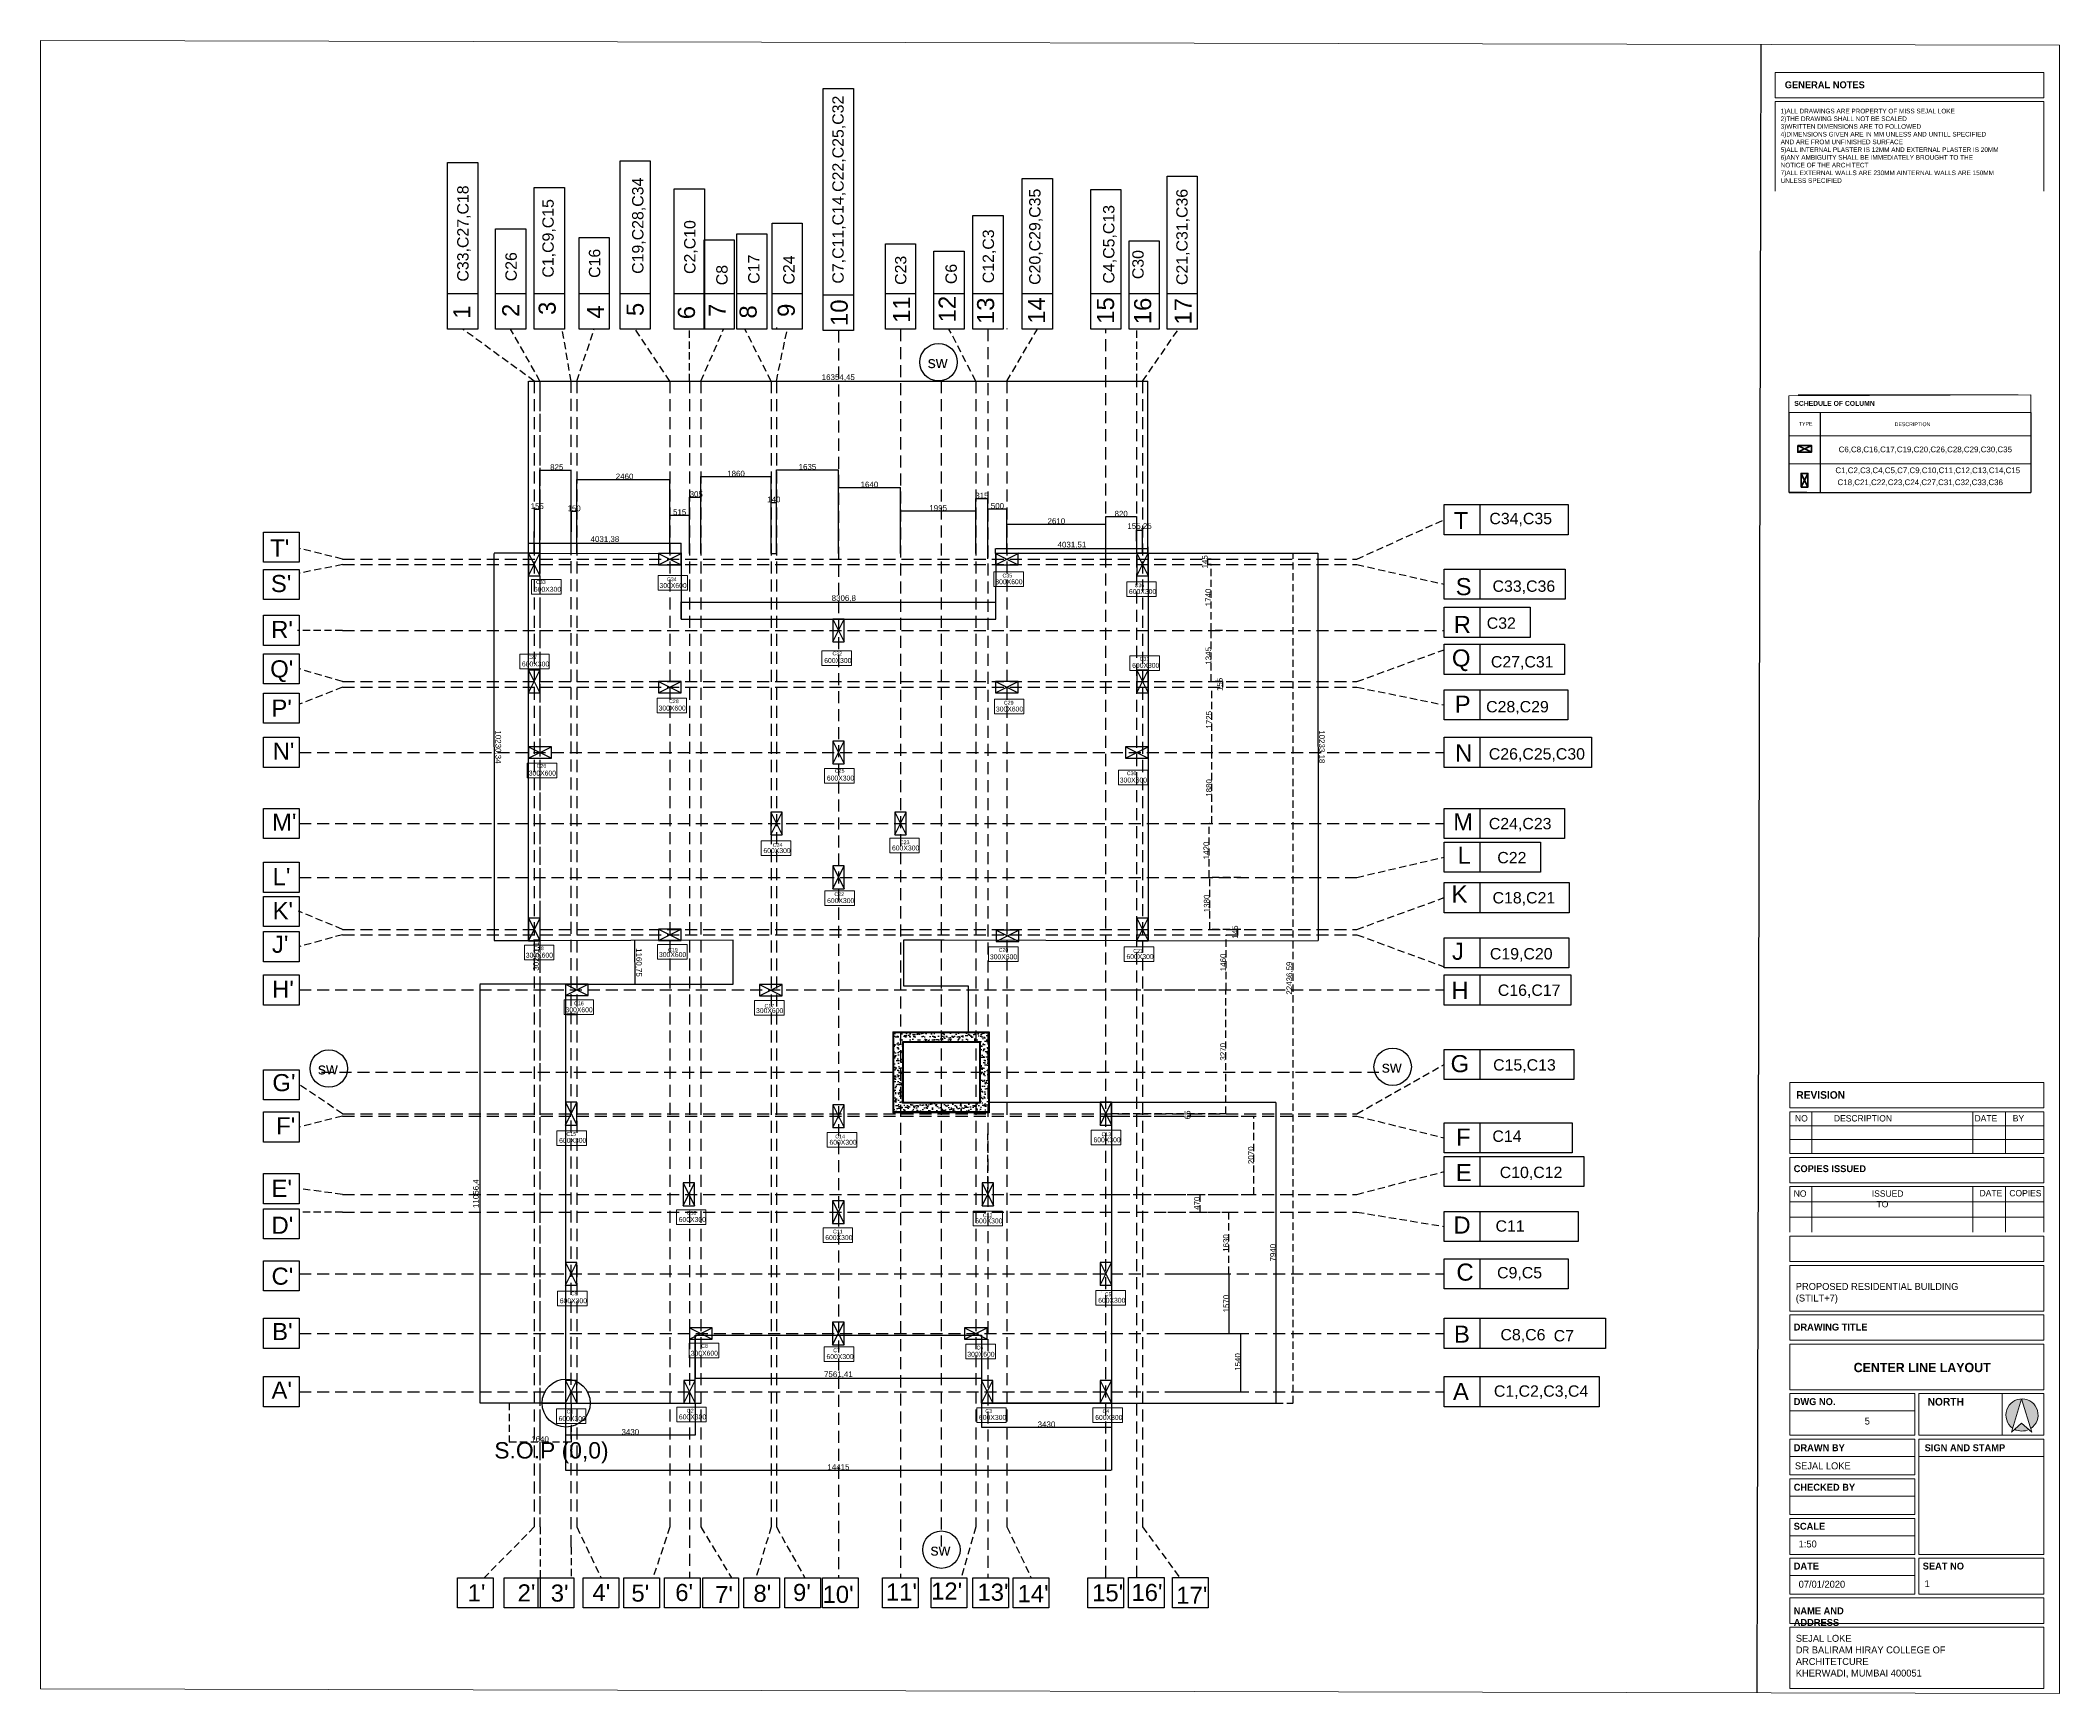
# Model space of a CAD drawing. Header units: millimetres. Extents: x -1932176 to 78768, y -1967 to 1266654.
# Drawn here: x -1674013 to -1620691, y 1223007 to 1266654 of the extents above; entities that cross this region are included whole.
import ezdxf

# ---------------------------------------------------------------- set-up
doc = ezdxf.new("R2010")
doc.units = ezdxf.units.MM
doc.linetypes.add('DASHDOTX2', pattern=[50.8, 25.4, -12.7, 0, -12.7])
doc.linetypes.add('DASHED2', pattern=[9.525, 6.35, -3.175])
for name, color, linetype, lineweight in [('CENTERLINE', 251, 'DASHDOTX2', 15), ('exterior', 255, 'Continuous', 25), ('GH', 7, 'Continuous', 20), ('Layer2', 7, 'Continuous', 5), ('SHEET', 7, 'Continuous', 13), ('text', 252, 'Continuous', 5)]:
    doc.layers.add(name, color=color, linetype=linetype, lineweight=lineweight)
doc.layers.add('column', color=7, linetype='Continuous')
doc.styles.add('20 scale', font='ARIALN.TTF', dxfattribs={"height": 0.2})
doc.styles.get("Standard").update_dxf_attribs({"font": 'arial.ttf'})
doc.dimstyles.new('ISO-25', dxfattribs={"dimtxt": 150, "dimasz": 2.5, "dimexe": 1.25, "dimexo": 0.625, "dimtad": 1, "dimtxsty": 'Standard', "dimcen": 2.5, "dimadec": 0, "dimazin": 0, "dimtfac": 1, "dimtmove": 0, "dimatfit": 3, "dimfxl": 1, "dimarcsym": 0})

msp = doc.modelspace()

# ---------------------------------------------------------------- texts
at = {"color": 252, "ltscale": 30}
for p in [(-1650582.19787, 1258002.05895), (-1666684.21188, 1239353.86155), (-1638590.51783, 1239399.95811), (-1650507.29932, 1226650.67812)]:
    msp.add_text('sw', height=307.251906, dxfattribs=at).set_placement(p)
at = {"color": 7, "linetype": 'DASHDOTX2', "lineweight": 15, "ltscale": 1000020000.0, "transparency": 33554671}
msp.add_text('S.O.P (0,0)', height=432, dxfattribs=at).set_placement((-1662025.76061, 1229213.88882))
at = {"color": 252, "ltscale": 30, "char_height": 300, "attachment_point": 1, "rotation": 90}
for s, width, insert in [('C7,C11,C14,C22,C25,C32', 270.1012923, (-1653100.05979, 1260232.46772)), ('C20,C29,C35', 487.3120889, (-1647902.78614, 1260199.27357)), ('C1,C9,C15', 36.02132, (-1660757.22517, 1260390.75522)), ('C4,C5,C13', 151.7357849, (-1645950.75862, 1260235.28166)), ('C2,C10', 61.8731284, (-1657013.37919, 1260486.65126)), ('C12,C3', 92.1712337, (-1649130.32382, 1260242.87699)), ('C16', 56.9027092, (-1659529.03664, 1260382.701)), ('C30', 275.5401001, (-1645178.31121, 1260349.93867)), ('C8', 10.410783, (-1656165.72969, 1260189.51668)), ('C17', 17.5909182, (-1655323.4837, 1260228.9942)), ('C23', 858.3676802, (-1651444.53072, 1260199.65447))]:
    msp.add_mtext_dynamic_manual_height_columns(s, width=width, gutter_width=12.5, heights=[0], dxfattribs=dict(at, insert=insert))
at = {"color": 252, "linetype": 'DASHED2', "ltscale": 30, "insert": (-1663006.01081, 1260286.28814), "char_height": 300, "attachment_point": 1, "rotation": 90}
msp.add_mtext('C33,C27,C18', dxfattribs=at)
at = {"color": 252, "ltscale": 30, "char_height": 300, "attachment_point": 1, "rotation": 90}
for s, insert in [('C19,C28,C34', (-1658387.35174, 1260490.36889)), ('C21,C31,C36', (-1644016.65438, 1260194.70577)), ('C24', (-1654397.83198, 1260208.99801)), ('C6', (-1650112.11724, 1260218.84146))]:
    msp.add_mtext(s, dxfattribs=dict(at, insert=insert))
at = {"color": 252, "linetype": 'DASHED2', "ltscale": 30, "insert": (-1661733.25763, 1260294.3408), "char_height": 300, "attachment_point": 1, "rotation": 90}
msp.add_mtext_dynamic_manual_height_columns('C26', width=2981.5766044, gutter_width=12.5, heights=[0], dxfattribs=at)
at = {"transparency": 16777216, "insert": (-1627697.32939, 1257135.28392), "char_height": 130, "attachment_point": 1}
msp.add_mtext_dynamic_manual_height_columns('{\\fCentury Gothic|b1|i0|c0|p34;SCHEDULE OF COLUMN}', width=3849.7581024, gutter_width=1065.26846, heights=[0], dxfattribs=at)
at = {"color": 252, "linetype": 'DASHED2', "ltscale": 30, "char_height": 300, "attachment_point": 1}
for s, width, insert in [('C34,C35', 6.7106347, (-1635748.83417, 1254180.64909)), ('C33,C36', 100, (-1635665.08577, 1252395.71269)), ('C32', 253.4975865, (-1635818.62347, 1251419.57518)), ('C27,C31', 2.9900161, (-1635708.65731, 1250398.2765)), ('C28,C29', 103.3453107, (-1635834.27888, 1249212.96705)), ('C26,C25,C30', 16.6955367, (-1635763.58899, 1247966.3958)), ('C22', 16.2660868, (-1635539.25653, 1245227.70719)), ('C18,C21', 9.1037231, (-1635664.88016, 1244167.90152)), ('C16,C17', 104.4062594, (-1635525.2995, 1241727.55733)), ('C15,C13', 63.0530775, (-1635649.97113, 1239754.9924)), ('C14', 19.1608403, (-1635669.54142, 1237873.55427)), ('C10,C12', 10.4174249, (-1635475.49787, 1236918.10266)), ('C11', 16.4873419, (-1635586.49416, 1235501.80113)), ('C9,C5', 6.7444375, (-1635544.91296, 1234269.40739)), ('C8,C6', 8.0412379, (-1635456.1003, 1232632.88316)), ('C7', 17.4683929, (-1634050.28441, 1232605.34431)), ('C1,C2,C3,C4', 14.6635243, (-1635629.69354, 1231144.5762))]:
    msp.add_mtext_dynamic_manual_height_columns(s, width=width, gutter_width=12.5, heights=[0], dxfattribs=dict(at, insert=insert))
for s, insert in [('C24,C23', (-1635763.58899, 1246125.67933)), ('C19,C20', (-1635734.66946, 1242689.75042))]:
    msp.add_mtext(s, dxfattribs=dict(at, insert=insert))
at = {"layer": 'CENTERLINE'}
for s, height, p in [('1', 451.23883, (-1662660.88253, 1259306.4096)), ('2', 451.23883, (-1661366.44948, 1259351.72433)), ('3', 451.23883, (-1660404.49331, 1259405.33883)), ('4', 451.23883, (-1659130.4715, 1259306.17106)), ('5', 451.23883, (-1658082.48257, 1259375.59855)), ('6', 451.23883, (-1656727.12832, 1259291.67861)), ('7', 451.23883, (-1655914.8731, 1259353.43932)), ('8', 451.23883, (-1655098.14991, 1259309.72733)), ('9', 451.23883, (-1654091.83059, 1259353.43932)), ('10', 451.238833, (-1652694.02128, 1259112.64062)), ('11', 451.238833, (-1651044.94005, 1259195.50896)), ('12', 451.238833, (-1649840.93577, 1259210.29452)), ('13', 451.238833, (-1648826.85866, 1259164.54091)), ('14', 451.238833, (-1647482.57258, 1259173.80342)), ('15', 451.238833, (-1645660.33607, 1259171.55288)), ('16', 451.238833, (-1644679.44085, 1259159.21119)), ('17', 451.238833, (-1643610.64795, 1259151.5062))]:
    msp.add_text(s, height=height, rotation=90, dxfattribs=at).set_placement(p)
for s, height, p in [('T', 451.23883, (-1636691.11931, 1253751.21001)), ("T'", 451.238833, (-1667944.68729, 1253026.39419)), ("S'", 451.238833, (-1667925.67133, 1252088.56423)), ('S', 451.23883, (-1636639.03332, 1252007.13638)), ("R'", 451.238833, (-1667919.29098, 1250875.57428)), ('R', 451.23883, (-1636691.01856, 1251007.38422)), ('Q', 451.23883, (-1636738.67358, 1250123.1663)), ("Q'", 451.238833, (-1667944.66227, 1249836.36114)), ('P', 451.23883, (-1636665.02696, 1248904.00917)), ("P'", 451.238833, (-1667912.2851, 1248801.21046)), ("N'", 451.238833, (-1667880.43338, 1247665.24677)), ('N', 451.23883, (-1636652.10622, 1247614.90381)), ("M'", 451.238833, (-1667896.62196, 1245789.03448)), ('M', 451.23883, (-1636704.0894, 1245797.17212)), ('L', 451.23883, (-1636587.12416, 1244914.27396)), ("L'", 451.238833, (-1667880.43338, 1244349.52709)), ('K', 451.23883, (-1636749.58548, 1243891.5269)), ("K'", 451.238833, (-1667881.93464, 1243451.69804)), ("J'", 451.238833, (-1667898.07318, 1242564.61311)), ('J', 451.23883, (-1636736.57221, 1242379.9444)), ("H'", 451.238833, (-1667894.29501, 1241380.06034)), ('H', 451.23883, (-1636752.81772, 1241349.28734)), ('G', 451.23883, (-1636773.26803, 1239413.17531)), ("G'", 451.238833, (-1667886.58854, 1238911.87012)), ("F'", 451.238833, (-1667786.25436, 1237771.48762)), ('F', 451.23883, (-1636627.88496, 1237473.71593)), ("E'", 451.238833, (-1667909.46665, 1236120.60919)), ('E', 451.23883, (-1636635.96145, 1236537.60863)), ("D'", 451.238833, (-1667909.46665, 1235147.06125)), ('D', 451.23883, (-1636699.07449, 1235152.35779)), ("C'", 451.238833, (-1667909.46665, 1233801.90885)), ('C', 451.23883, (-1636620.05109, 1233909.59459)), ("B'", 451.238833, (-1667892.11818, 1232340.6014)), ('B', 451.23883, (-1636684.67127, 1232271.40682)), ("A'", 451.238833, (-1667909.46665, 1230790.60928)), ('A', 451.23883, (-1636710.96383, 1230757.50507)), ("1'", 451.238833, (-1662730.82996, 1225441.69115)), ("2'", 451.238833, (-1661410.73041, 1225439.85602)), ("3'", 451.238833, (-1660535.94648, 1225435.35621)), ("4'", 451.238833, (-1659434.34726, 1225453.32923)), ("5'", 451.238833, (-1658405.63419, 1225435.35621)), ("6'", 451.238833, (-1657247.3374, 1225451.54367)), ("8'", 451.238833, (-1655184.15642, 1225428.30928)), ("9'", 451.238833, (-1654137.80355, 1225452.62164)), ("11'", 451.238833, (-1651685.22088, 1225463.28559)), ("12'", 451.238833, (-1650491.95879, 1225488.6492)), ("13'", 451.238833, (-1649268.54333, 1225458.21643)), ("15'", 451.238833, (-1646240.17758, 1225444.33774)), ("16'", 451.238833, (-1645202.53201, 1225451.78421)), ("7'", 451.238833, (-1656194.35396, 1225394.90094)), ("10'", 451.238833, (-1653358.26357, 1225400.86758)), ("14'", 451.238833, (-1648208.62908, 1225418.95495)), ("17'", 451.238833, (-1644016.23673, 1225379.15452))]:
    msp.add_text(s, height=height, dxfattribs=at).set_placement(p)
at = {"layer": 'exterior', "linetype": 'ByBlock', "lineweight": 20, "transparency": 16777216}
for s, p in [('C6,C8,C16,C17,C19,C20,C26,C28,C29,C30,C35', (-1626526.38972, 1255780.49467)), ('C1,C2,C3,C4,C5,C7,C9,C10,C11,C12,C13,C14,C15', (-1626611.90243, 1255228.43186)), ('C18,C21,C22,C23,C24,C27,C31,C32,C33,C36', (-1626554.87934, 1254912.31013))]:
    msp.add_text(s, height=150, dxfattribs=at).set_placement(p)
at = {"layer": 'Layer2', "linetype": 'ByBlock', "lineweight": 9, "transparency": 16777216, "char_height": 100, "attachment_point": 1}
for s, insert in [('{\\fCentury Gothic|b0|i0|c0|p34;TYPE}', (-1627578.07908, 1256579.87858)), ('{\\fCentury Gothic|b0|i0|c0|p34;DESCRIPTION}', (-1625047.56106, 1256569.08426))]:
    msp.add_mtext(s, dxfattribs=dict(at, insert=insert))
at = {"layer": 'Layer2', "color": 252, "linetype": 'ByBlock', "lineweight": 9, "true_color": 0x939598, "transparency": 16777216, "char_height": 130, "attachment_point": 1}
for s, insert in [('{\\fCentury Gothic|b0|i0|c0|p34;600X300}', (-1660980.7653, 1252226.98711)), ('{\\fCentury Gothic|b0|i0|c0|p34;300X600}', (-1657663.9654, 1252326.63115)), ('{\\fCentury Gothic|b0|i0|c0|p34;300X600}', (-1648796.15414, 1252425.76786)), ('{\\fCentury Gothic|b0|i0|c0|p34;600X300}', (-1645266.42988, 1252168.14491)), ('{\\fCentury Gothic|b0|i0|c0|p34;600X300}', (-1661295.98722, 1250255.41738)), ('{\\fCentury Gothic|b0|i0|c0|p34;600X300}', (-1653313.9697, 1250346.70227)), ('{\\fCentury Gothic|b0|i0|c0|p34;600X300}', (-1645182.80027, 1250217.86555)), ('{\\fCentury Gothic|b0|i0|c0|p34;300X600}', (-1657689.07812, 1249090.77538)), ('{\\fCentury Gothic|b0|i0|c0|p34;300X600}', (-1648780.60741, 1249065.67211)), ('{\\fCentury Gothic|b0|i0|c0|p34;300X600}', (-1661116.74675, 1247373.60079)), ('{\\fCentury Gothic|b0|i0|c0|p34;600X300}', (-1653243.48141, 1247242.67928)), ('{\\fCentury Gothic|b0|i0|c0|p34;300X600}', (-1645509.0389, 1247190.37729)), ('{\\fCentury Gothic|b0|i0|c0|p34;600X300}', (-1654919.37977, 1245328.21859)), ('{\\fCentury Gothic|b0|i0|c0|p34;600X300}', (-1651523.8126, 1245397.28275)), ('{\\fCentury Gothic|b0|i0|c0|p34;600X300}', (-1653237.91767, 1244007.35028)), ('{\\fCentury Gothic|b0|i0|c0|p34;300X600}', (-1661195.44092, 1242567.50671)), ('{\\fCentury Gothic|b0|i0|c0|p34;300X600}', (-1657677.40899, 1242583.46463)), ('{\\fCentury Gothic|b0|i0|c0|p34;300X600}', (-1648938.68679, 1242524.18442)), ('{\\fCentury Gothic|b0|i0|c0|p34;600X300}', (-1645333.2343, 1242529.78035)), ('{\\fCentury Gothic|b0|i0|c0|p34;300X600}', (-1660145.77994, 1241124.47243)), ('{\\fCentury Gothic|b0|i0|c0|p34;300X600}', (-1655113.61359, 1241104.34179)), ('{\\fCentury Gothic|b0|i0|c0|p34;600X300}', (-1660315.25377, 1237676.76761)), ('{\\fCentury Gothic|b0|i0|c0|p34;600X300}', (-1653176.0932, 1237627.90953)), ('{\\fCentury Gothic|b0|i0|c0|p34;600X300}', (-1646203.57052, 1237691.81341)), ('{\\fCentury Gothic|b0|i0|c0|p34;600X300}', (-1657156.78933, 1235588.00706)), ('{\\fCentury Gothic|b0|i0|c0|p34;600X300}', (-1649325.30358, 1235551.17439)), ('{\\fCentury Gothic|b0|i0|c0|p34;600X300}', (-1653287.04525, 1235111.0356)), ('{\\fCentury Gothic|b0|i0|c0|p34;600X300}', (-1660297.33061, 1233443.22078)), ('{\\fCentury Gothic|b0|i0|c0|p34;600X300}', (-1646079.72796, 1233455.479)), ('{\\fCentury Gothic|b0|i0|c0|p34;300X600}', (-1656838.81655, 1232058.21767)), ('{\\fCentury Gothic|b0|i0|c0|p34;600X300}', (-1653255.07731, 1231969.56387)), ('{\\fCentury Gothic|b0|i0|c0|p34;300X600}', (-1649534.70955, 1232030.92073)), ('{\\fCentury Gothic|b0|i0|c0|p34;600X300}', (-1660329.09037, 1230332.35147)), ('{\\fCentury Gothic|b0|i0|c0|p34;600X300}', (-1657151.21073, 1230377.41817)), ('{\\fCentury Gothic|b0|i0|c0|p34;600X300}', (-1649226.76514, 1230364.11579)), ('{\\fCentury Gothic|b0|i0|c0|p34;600X300}', (-1646158.31013, 1230362.08612))]:
    msp.add_mtext_dynamic_manual_height_columns(s, width=741.9718666, gutter_width=57.3737, heights=[0], dxfattribs=dict(at, insert=insert))
at = {"layer": 'SHEET', "linetype": 'ByBlock', "lineweight": 20, "attachment_point": 1}
for s, width, insert, char_height in [('{\\fCentury Gothic|b1|i0|c0|p34;GENERAL NOTES}', 2437.1509055, (-1627948.72134, 1265573.35915), 183.4829289), ('{\\fCentury Gothic|b1|i0|c0|p34;COPIES ISSUED}', 2437.1509055, (-1627712.87972, 1236957.55261), 183.4829289), ('{\\fCentury Gothic|b0|i0|c0|p34;PROPOSED RESIDENTIAL BUILDING (STILT+7)}', 4907.5748606, (-1627657.23509, 1233847.94514), 183.4829289), ('{\\fCentury Gothic|b1|i0|c0|p34;DRAWING TITLE}', 2437.1509055, (-1627712.87972, 1232776.14929), 183.4829289), ('{\\fCentury Gothic|b1|i0|c0|p34;CENTER LINE LAYOUT}', 4907.5748606, (-1626128.42531, 1231738.30888), 244.6439053), ('{\\fCentury Gothic|b1|i0|c0|p34;DWG NO.}', 2437.1509055, (-1627712.87972, 1230806.86355), 183.4829289), ('{\\fCentury Gothic|b1|i0|c0|p34;DRAWN BY}', 2437.1509055, (-1627712.87972, 1229588.88148), 183.4829289), ('{\\fCentury Gothic|b1|i0|c0|p34;SIGN AND STAMP}', 2437.1509055, (-1624254.5769, 1229588.88148), 183.4829289), ('{\\fCentury Gothic|b1|i0|c0|p34;CHECKED BY}', 2437.1509055, (-1627712.87972, 1228546.78135), 183.4829289), ('{\\fCentury Gothic|b1|i0|c0|p34;SCALE}', 2437.1509055, (-1627712.87972, 1227516.20587), 183.4829289), ('{\\fCentury Gothic|b1|i0|c0|p34;DATE}', 2437.1509055, (-1627712.87972, 1226465.56883), 183.4829289), ('{\\fCentury Gothic|b1|i0|c0|p34;SEAT NO }', 2437.1509055, (-1624306.60399, 1226465.56883), 183.4829289), ('{\\fCentury Gothic|b1|i0|c0|p34;NAME AND ADDRESS}', 2437.1509055, (-1627712.87972, 1225283.50956), 183.4829289), ('{\\fCentury Gothic|b0|i0|c0|p34;SEJAL LOKE\\PDR BALIRAM HIRAY COLLEGE OF ARCHITETCURE \\PKHERWADI, MUMBAI 400051}', 4907.5748606, (-1627657.23509, 1224558.19051), 183.4829289)]:
    msp.add_mtext_dynamic_manual_height_columns(s, width=width, gutter_width=57.3737, heights=[0], dxfattribs=dict(at, insert=insert, char_height=char_height))
at = {"layer": 'SHEET', "linetype": 'ByBlock', "lineweight": 9, "insert": (-1628056.89594, 1264850.02254), "char_height": 122.3219526, "attachment_point": 1}
msp.add_mtext_dynamic_manual_height_columns('{\\fCentury Gothic|b0|i0|c0|p34;1)ALL DRAWINGS ARE PROPERTY OF MISS SEJAL LOKE\\P2)THE DRAWING SHALL NOT BE SCALED \\P3)WRITTEN DIMENSIONS ARE TO FOLLOWED \\P4)DIMENSIONS GIVEN ARE IN MM UNLESS AND UNTILL SPECIFIED \\PAND ARE FROM UNFINISHED SURFACE \\P5)ALL INTERNAL PLASTER IS 12MM AND EXTERNAL PLASTER IS 20MM\\P6)ANY AMBIGUITY SHALL BE IMMEDIATELY BROUGHT TO THE NOTICE OF THE ARCHITECT \\P7)ALL EXTERNAL WALLS ARE 230MM AINTERNAL WALLS ARE 150MM UNLESS SPECIFIED}', width=5543.582225, gutter_width=57.3737, heights=[0], dxfattribs=at)
at = {"layer": 'SHEET', "color": 18, "linetype": 'Continuous', "lineweight": 9, "ltscale": 50, "true_color": 0x000000, "attachment_point": 1, "style": '20 scale'}
for s, width, heights, insert, char_height in [('{\\fCentury Gothic|b1|i0|c0|p34;REVISION  }', 66.4831048, [6.59764], (-1627643.26101, 1238912.6279), 201.3562007), ('\\pi-166.68;{\\fCentury Gothic|b0|i0|c0|p34;NO}', 8.7279214, [4.14976], (-1627510.84064, 1238279.25112), 167.7968339), ('\\pi-695.31;{\\fCentury Gothic|b0|i0|c0|p34;DESCRIPTION}', 34.9161875, [4.14976], (-1625955.59006, 1238279.25112), 167.7968339), ('\\pi-264.79;{\\fCentury Gothic|b0|i0|c0|p34;DATE}', 12.8232824, [4.14976], (-1622672.31276, 1238279.25112), 167.7968339), ('\\pi-115.4;{\\fCentury Gothic|b0|i0|c0|p34;BY}', 13.5326087, [4.14976], (-1621811.63029, 1238279.25112), 167.7968339), ('\\pi-166.68;{\\fCentury Gothic|b0|i0|c0|p34;NO}', 8.7279214, [4.14976], (-1627545.58869, 1236292.89626), 167.7968339), ('\\pi-264.79;{\\fCentury Gothic|b0|i0|c0|p34;DATE}', 12.8232824, [4.14976], (-1622539.50797, 1236303.69057), 167.7968339), ('\\pi-392.19;{\\fCentury Gothic|b0|i0|c0|p34;COPIES}', 13.5326087, [4.14976], (-1621626.22545, 1236303.69057), 167.7968339), ('{\\fCentury Gothic|b1|i0|c0|p34;NORTH}', 30.7331048, [4.78312], (-1624176.35547, 1230813.32768), 201.3562007), ('{\\fCentury Gothic|b0|i0|c0|p34;SEJAL LOKE}', 2212.0658659, [4.78312], (-1627681.23914, 1229111.32212), 183.4829289), ('{\\fCentury Gothic|b0|i0|c0|p34;1:50}', 30.7331048, [4.78312], (-1627582.20565, 1227048.50895), 183.4829289), ('{\\fCentury Gothic|b0|i0|c0|p34;07/01/2020}', 1240.2372357, [4.78312], (-1627582.20565, 1225985.45618), 183.4829289), ('{\\fCentury Gothic|b0|i0|c0|p34;1}', 689.9624133, [4.78312], (-1624256.08255, 1226000.46129), 183.4829289)]:
    msp.add_mtext_dynamic_manual_height_columns(s, width=width, gutter_width=1125, heights=heights, dxfattribs=dict(at, insert=insert, char_height=char_height))
at = {"layer": 'SHEET', "color": 18, "linetype": 'Continuous', "lineweight": 9, "ltscale": 50, "true_color": 0x000000}
note = msp.add_mtext_dynamic_manual_height_columns('\\pi-336.27;{\\fCentury Gothic|b0|i0|c0|p34;ISSUED }', width=34.9161875, gutter_width=430.8795, heights=[4.14976, 0], dxfattribs=dict(at, insert=(-1625990.3381, 1236292.89626), char_height=167.7968339, attachment_point=1, style='20 scale'))
for column, words in zip(note.columns.linked_columns, ['\\pi-125.3;{\\fCentury Gothic|b0|i0|c0|p34;TO}']):
    column.text = words
note = msp.add_mtext_dynamic_manual_height_columns('{\\fCentury Gothic|b0|i0|c0|p34;5\\P}', width=689.9624133, gutter_width=1125, heights=[4.78312, 0], dxfattribs=dict(at, insert=(-1627652.02328, 1230293.97708), char_height=183.4829289, attachment_point=1, style='20 scale'))
at = {"layer": 'text', "color": 252, "true_color": 0x939598, "transparency": 16777216, "char_height": 99.743185, "attachment_point": 1}
for s, insert in [('C35', (-1648606.33908, 1252574.38084)), ('C33', (-1660923.47529, 1252403.83885)), ('C34', (-1657466.57032, 1252476.46885)), ('C36', (-1645118.0931, 1252317.68906)), ('C27', (-1661154.0624, 1250421.00143)), ('C32', (-1653098.31874, 1250518.9338)), ('C31', (-1644985.31934, 1250373.73339)), ('C28', (-1657413.23989, 1249255.88673)), ('C29', (-1648570.88613, 1249217.91348)), ('C26', (-1660909.75527, 1247551.38005)), ('C25', (-1653035.04158, 1247419.43295)), ('C30', (-1645323.37411, 1247354.33118)), ('C24', (-1654672.1836, 1245464.03474)), ('C23', (-1651318.1722, 1245532.59092)), ('C22', (-1653045.35297, 1244161.57186)), ('C18', (-1660977.84054, 1242734.72773)), ('C19', (-1657437.5401, 1242692.95599)), ('C20', (-1648708.16523, 1242690.6605)), ('C21', (-1645153.93269, 1242663.70525)), ('C16', (-1659920.50077, 1241280.75521)), ('C17', (-1654890.28482, 1241213.83315)), ('C15', (-1660122.04875, 1237831.14106)), ('C14', (-1653022.01594, 1237767.09037)), ('C13', (-1645990.65623, 1237823.88369)), ('C10', (-1656945.10332, 1235751.0444)), ('C12', (-1649127.71977, 1235683.99282)), ('C11', (-1653082.56837, 1235255.52634)), ('C9', (-1660003.98256, 1233621.20451)), ('C5', (-1645908.14317, 1233597.96727)), ('C8', (-1656563.34992, 1232235.19218)), ('C7', (-1653075.80739, 1232120.05396)), ('C6', (-1649290.89755, 1232191.28091)), ('C1', (-1660117.23631, 1230505.46251)), ('C2', (-1656939.08601, 1230525.66503)), ('C3', (-1649060.72219, 1230517.69773)), ('C4', (-1645964.05381, 1230515.20197))]:
    msp.add_mtext_dynamic_manual_height_columns(s, width=1.2192188, gutter_width=1, heights=[0], dxfattribs=dict(at, insert=insert))

# ---------------------------------------------------------------- blocks, each defined once
blk = doc.blocks.new('*D408')
at = {"color": 0, "linetype": 'DASHED2', "lineweight": -2, "ltscale": 30, "transparency": 16777216}
for p, q in [((-1660970, 1257657), (-1660818, 1257657)), ((-1660820, 1257654), (-1660820, 1227408)), ((-1660820, 1227406), (-1660821, 1227406))]:
    blk.add_line(p, q, dxfattribs=at)
at = {"color": 0, "linetype": 'DASHED2', "ltscale": 30, "transparency": 16777216}
for points in [[(-1660820, 1257654), (-1660819, 1257654), (-1660820, 1257657)], [(-1660820, 1227408), (-1660819, 1227408), (-1660820, 1227406)]]:
    blk.add_solid(points, dxfattribs=at)
at = {"layer": 'Defpoints', "color": 0, "linetype": 'DASHED2', "ltscale": 30, "transparency": 16777216}
for p in [(-1660970, 1257657), (-1660820, 1227406), (-1660820, 1227406)]:
    blk.add_point(p, dxfattribs=at)
at = {"color": 0, "linetype": 'DASHED2', "ltscale": 30, "transparency": 16777216, "insert": (-1660910, 1242531), "char_height": 150, "attachment_point": 5, "rotation": 90}
blk.add_mtext('30251,11', dxfattribs=at)
blk = doc.blocks.new('*D409')
at = {"color": 0, "lineweight": -2, "ltscale": 30, "transparency": 16777216}
for p, q in [((-1660970, 1253115), (-1660968, 1254278)), ((-1660966, 1254276), (-1660821, 1254276)), ((-1660820, 1253114), (-1660818, 1254277))]:
    blk.add_line(p, q, dxfattribs=at)
at = {"color": 0, "ltscale": 30, "transparency": 16777216}
for points in [[(-1660966, 1254277), (-1660966, 1254276), (-1660968, 1254276)], [(-1660821, 1254277), (-1660821, 1254276), (-1660818, 1254276)]]:
    blk.add_solid(points, dxfattribs=at)
at = {"layer": 'Defpoints', "color": 0, "ltscale": 30, "transparency": 16777216}
for p in [(-1660818, 1254276), (-1660970, 1253114), (-1660820, 1253114)]:
    blk.add_point(p, dxfattribs=at)
at = {"color": 0, "ltscale": 30, "transparency": 16777216, "insert": (-1660893, 1254354), "char_height": 150, "attachment_point": 5, "rotation": 359.9062}
blk.add_mtext('155', dxfattribs=at)
blk = doc.blocks.new('*D410')
at = {"color": 0, "lineweight": -2, "ltscale": 30, "transparency": 16777216}
for p, q in [((-1660820, 1253114), (-1660820, 1255312)), ((-1660817, 1255311), (-1660001, 1255311)), ((-1659998, 1253114), (-1659998, 1255312))]:
    blk.add_line(p, q, dxfattribs=at)
at = {"color": 0, "ltscale": 30, "transparency": 16777216}
for points in [[(-1660817, 1255311), (-1660817, 1255310), (-1660820, 1255311)], [(-1660001, 1255311), (-1660001, 1255310), (-1659998, 1255311)]]:
    blk.add_solid(points, dxfattribs=at)
at = {"layer": 'Defpoints', "color": 0, "ltscale": 30, "transparency": 16777216}
for p in [(-1659998, 1255311), (-1660820, 1253114), (-1659998, 1253114)]:
    blk.add_point(p, dxfattribs=at)
at = {"color": 0, "ltscale": 30, "transparency": 16777216, "insert": (-1660377, 1255388), "char_height": 150, "attachment_point": 5}
blk.add_mtext('825', dxfattribs=at)
blk = doc.blocks.new('*D411')
at = {"color": 0, "lineweight": -2, "ltscale": 30, "transparency": 16777216}
for p, q in [((-1659998, 1253114), (-1659992, 1254223)), ((-1659990, 1254222), (-1659846, 1254221)), ((-1659850, 1253113), (-1659844, 1254222))]:
    blk.add_line(p, q, dxfattribs=at)
at = {"color": 0, "ltscale": 30, "transparency": 16777216}
for points in [[(-1659990, 1254222), (-1659990, 1254221), (-1659992, 1254222)], [(-1659846, 1254221), (-1659846, 1254220), (-1659844, 1254221)]]:
    blk.add_solid(points, dxfattribs=at)
at = {"layer": 'Defpoints', "color": 0, "ltscale": 30, "transparency": 16777216}
for p in [(-1659844, 1254221), (-1659998, 1253114), (-1659850, 1253113)]:
    blk.add_point(p, dxfattribs=at)
at = {"color": 0, "ltscale": 30, "transparency": 16777216, "insert": (-1659918, 1254298), "char_height": 150, "attachment_point": 5, "rotation": 359.6938}
blk.add_mtext('150', dxfattribs=at)
blk = doc.blocks.new('*D412')
at = {"color": 0, "lineweight": -2, "ltscale": 30, "transparency": 16777216}
for p, q in [((-1659850, 1253113), (-1659848, 1255065)), ((-1659845, 1255064), (-1657390, 1255061)), ((-1657389, 1253111), (-1657387, 1255063))]:
    blk.add_line(p, q, dxfattribs=at)
at = {"color": 0, "ltscale": 30, "transparency": 16777216}
for points in [[(-1659845, 1255064), (-1659845, 1255063), (-1659848, 1255064)], [(-1657390, 1255062), (-1657390, 1255061), (-1657387, 1255061)]]:
    blk.add_solid(points, dxfattribs=at)
at = {"layer": 'Defpoints', "color": 0, "ltscale": 30, "transparency": 16777216}
for p in [(-1657387, 1255061), (-1659850, 1253113), (-1657389, 1253111)]:
    blk.add_point(p, dxfattribs=at)
at = {"color": 0, "ltscale": 30, "transparency": 16777216, "insert": (-1658586, 1255140), "char_height": 150, "attachment_point": 5, "rotation": 359.9474}
blk.add_mtext('2460', dxfattribs=at)
blk = doc.blocks.new('*D413')
at = {"color": 0, "lineweight": -2, "ltscale": 30, "transparency": 16777216}
for p, q in [((-1657389, 1253111), (-1657388, 1254122)), ((-1657386, 1254121), (-1656876, 1254120)), ((-1656875, 1253111), (-1656874, 1254121))]:
    blk.add_line(p, q, dxfattribs=at)
at = {"color": 0, "ltscale": 30, "transparency": 16777216}
for points in [[(-1657386, 1254121), (-1657386, 1254120), (-1657388, 1254121)], [(-1656876, 1254121), (-1656876, 1254120), (-1656874, 1254120)]]:
    blk.add_solid(points, dxfattribs=at)
at = {"layer": 'Defpoints', "color": 0, "ltscale": 30, "transparency": 16777216}
for p in [(-1656874, 1254120), (-1657389, 1253111), (-1656875, 1253110)]:
    blk.add_point(p, dxfattribs=at)
at = {"color": 0, "ltscale": 30, "transparency": 16777216, "insert": (-1657131, 1254198), "char_height": 150, "attachment_point": 5, "rotation": 359.9531}
blk.add_mtext('515', dxfattribs=at)
blk = doc.blocks.new('*D414')
at = {"color": 0, "lineweight": -2, "ltscale": 30, "transparency": 16777216}
for p, q in [((-1656875, 1253111), (-1656873, 1254597)), ((-1656871, 1254596), (-1656571, 1254596)), ((-1656570, 1253111), (-1656568, 1254597))]:
    blk.add_line(p, q, dxfattribs=at)
at = {"color": 0, "ltscale": 30, "transparency": 16777216}
for points in [[(-1656871, 1254597), (-1656871, 1254596), (-1656873, 1254596)], [(-1656571, 1254596), (-1656571, 1254596), (-1656568, 1254596)]]:
    blk.add_solid(points, dxfattribs=at)
at = {"layer": 'Defpoints', "color": 0, "ltscale": 30, "transparency": 16777216}
for p in [(-1656568, 1254596), (-1656875, 1253110), (-1656570, 1253110)]:
    blk.add_point(p, dxfattribs=at)
at = {"color": 0, "ltscale": 30, "transparency": 16777216, "insert": (-1656693, 1254673), "char_height": 150, "attachment_point": 5, "rotation": 359.9531}
blk.add_mtext('305', dxfattribs=at)
blk = doc.blocks.new('*D415')
at = {"color": 0, "lineweight": -2, "ltscale": 30, "transparency": 16777216}
for p, q in [((-1656570, 1253111), (-1656568, 1255140)), ((-1656566, 1255139), (-1654716, 1255137)), ((-1654716, 1253109), (-1654714, 1255139))]:
    blk.add_line(p, q, dxfattribs=at)
at = {"color": 0, "ltscale": 30, "transparency": 16777216}
for points in [[(-1656566, 1255139), (-1656566, 1255139), (-1656568, 1255139)], [(-1654716, 1255138), (-1654716, 1255137), (-1654714, 1255137)]]:
    blk.add_solid(points, dxfattribs=at)
at = {"layer": 'Defpoints', "color": 0, "ltscale": 30, "transparency": 16777216}
for p in [(-1654714, 1255137), (-1656570, 1253110), (-1654716, 1253109)]:
    blk.add_point(p, dxfattribs=at)
at = {"color": 0, "ltscale": 30, "transparency": 16777216, "insert": (-1655643, 1255215), "char_height": 150, "width": 433.22, "attachment_point": 5, "rotation": 359.9531}
blk.add_mtext('1860', dxfattribs=at)
blk = doc.blocks.new('*D416')
at = {"color": 0, "lineweight": -2, "ltscale": 30, "transparency": 16777216}
for p, q in [((-1654716, 1253109), (-1654715, 1254456)), ((-1654712, 1254454), (-1654578, 1254454)), ((-1654576, 1253109), (-1654575, 1254456))]:
    blk.add_line(p, q, dxfattribs=at)
at = {"color": 0, "ltscale": 30, "transparency": 16777216}
for points in [[(-1654712, 1254455), (-1654712, 1254454), (-1654715, 1254454)], [(-1654578, 1254455), (-1654578, 1254454), (-1654575, 1254454)]]:
    blk.add_solid(points, dxfattribs=at)
at = {"layer": 'Defpoints', "color": 0, "ltscale": 30, "transparency": 16777216}
for p in [(-1654575, 1254454), (-1654716, 1253109), (-1654576, 1253109)]:
    blk.add_point(p, dxfattribs=at)
at = {"color": 0, "ltscale": 30, "transparency": 16777216, "insert": (-1654645, 1254532), "char_height": 150, "attachment_point": 5, "rotation": 359.9531}
blk.add_mtext('140', dxfattribs=at)
blk = doc.blocks.new('*D417')
at = {"color": 0, "lineweight": -2, "ltscale": 30, "transparency": 16777216}
for p, q in [((-1654576, 1253109), (-1654574, 1255318)), ((-1654572, 1255317), (-1652941, 1255316)), ((-1652941, 1253108), (-1652939, 1255317))]:
    blk.add_line(p, q, dxfattribs=at)
at = {"color": 0, "ltscale": 30, "transparency": 16777216}
for points in [[(-1654572, 1255317), (-1654572, 1255317), (-1654574, 1255317)], [(-1652941, 1255316), (-1652941, 1255315), (-1652939, 1255316)]]:
    blk.add_solid(points, dxfattribs=at)
at = {"layer": 'Defpoints', "color": 0, "ltscale": 30, "transparency": 16777216}
for p in [(-1652939, 1255316), (-1654576, 1253109), (-1652941, 1253107)]:
    blk.add_point(p, dxfattribs=at)
at = {"color": 0, "ltscale": 30, "transparency": 16777216, "insert": (-1653757, 1255394), "char_height": 150, "attachment_point": 5, "rotation": 359.953}
blk.add_mtext('1635', dxfattribs=at)
blk = doc.blocks.new('*D418')
at = {"color": 0, "lineweight": -2, "ltscale": 30, "transparency": 16777216}
for p, q in [((-1652941, 1253108), (-1652941, 1254851)), ((-1652938, 1254849), (-1651304, 1254849)), ((-1651302, 1253108), (-1651302, 1254851))]:
    blk.add_line(p, q, dxfattribs=at)
at = {"color": 0, "ltscale": 30, "transparency": 16777216}
for points in [[(-1652938, 1254850), (-1652938, 1254849), (-1652941, 1254849)], [(-1651304, 1254850), (-1651304, 1254849), (-1651302, 1254849)]]:
    blk.add_solid(points, dxfattribs=at)
at = {"layer": 'Defpoints', "color": 0, "ltscale": 30, "transparency": 16777216}
for p in [(-1651302, 1254849), (-1652941, 1253107), (-1651302, 1253107)]:
    blk.add_point(p, dxfattribs=at)
at = {"color": 0, "ltscale": 30, "transparency": 16777216, "insert": (-1652121, 1254927), "char_height": 150, "width": 1191.3, "attachment_point": 5}
blk.add_mtext('1640', dxfattribs=at)
blk = doc.blocks.new('*D419')
at = {"color": 0, "lineweight": -2, "ltscale": 30, "transparency": 16777216}
for p, q in [((-1651302, 1253111), (-1651302, 1254232)), ((-1651299, 1254231), (-1649311, 1254231)), ((-1649308, 1253111), (-1649308, 1254232))]:
    blk.add_line(p, q, dxfattribs=at)
at = {"color": 0, "ltscale": 30, "transparency": 16777216}
for points in [[(-1651299, 1254231), (-1651299, 1254231), (-1651302, 1254231)], [(-1649311, 1254231), (-1649311, 1254231), (-1649308, 1254231)]]:
    blk.add_solid(points, dxfattribs=at)
at = {"layer": 'Defpoints', "color": 0, "ltscale": 30, "transparency": 16777216}
for p in [(-1649308, 1254231), (-1651302, 1253110), (-1649308, 1253110)]:
    blk.add_point(p, dxfattribs=at)
at = {"color": 0, "ltscale": 30, "transparency": 16777216, "insert": (-1650305, 1254308), "char_height": 150, "attachment_point": 5}
blk.add_mtext('1995', dxfattribs=at)
blk = doc.blocks.new('*D420')
at = {"color": 0, "lineweight": -2, "ltscale": 30, "transparency": 16777216}
for p, q in [((-1649308, 1253111), (-1649308, 1254559)), ((-1649306, 1254557), (-1648993, 1254557)), ((-1648990, 1252963), (-1648990, 1254559))]:
    blk.add_line(p, q, dxfattribs=at)
at = {"color": 0, "ltscale": 30, "transparency": 16777216}
for points in [[(-1649306, 1254558), (-1649306, 1254557), (-1649308, 1254557)], [(-1648993, 1254558), (-1648993, 1254557), (-1648990, 1254557)]]:
    blk.add_solid(points, dxfattribs=at)
at = {"layer": 'Defpoints', "color": 0, "ltscale": 30, "transparency": 16777216}
for p in [(-1648990, 1254557), (-1649308, 1253110), (-1648990, 1252962)]:
    blk.add_point(p, dxfattribs=at)
at = {"color": 0, "ltscale": 30, "transparency": 16777216, "insert": (-1649149, 1254635), "char_height": 150, "attachment_point": 5}
blk.add_mtext('315', dxfattribs=at)
blk = doc.blocks.new('*D421')
at = {"color": 0, "lineweight": -2, "ltscale": 30, "transparency": 16777216}
for p, q in [((-1648990, 1253111), (-1648990, 1254287)), ((-1648988, 1254285), (-1648491, 1254285)), ((-1648489, 1253111), (-1648489, 1254287))]:
    blk.add_line(p, q, dxfattribs=at)
at = {"color": 0, "ltscale": 30, "transparency": 16777216}
for points in [[(-1648988, 1254286), (-1648988, 1254285), (-1648990, 1254285)], [(-1648491, 1254286), (-1648491, 1254285), (-1648489, 1254285)]]:
    blk.add_solid(points, dxfattribs=at)
at = {"layer": 'Defpoints', "color": 0, "ltscale": 30, "transparency": 16777216}
for p in [(-1648489, 1254285), (-1648990, 1253110), (-1648489, 1253110)]:
    blk.add_point(p, dxfattribs=at)
at = {"color": 0, "ltscale": 30, "transparency": 16777216, "insert": (-1648740, 1254363), "char_height": 150, "width": 971.73, "attachment_point": 5}
blk.add_mtext('500', dxfattribs=at)
blk = doc.blocks.new('*D422')
at = {"color": 0, "lineweight": -2, "ltscale": 30, "transparency": 16777216}
for p, q in [((-1648489, 1253111), (-1648489, 1253886)), ((-1648486, 1253885), (-1645882, 1253885)), ((-1645880, 1252963), (-1645880, 1253886))]:
    blk.add_line(p, q, dxfattribs=at)
at = {"color": 0, "ltscale": 30, "transparency": 16777216}
for points in [[(-1648486, 1253885), (-1648486, 1253885), (-1648489, 1253885)], [(-1645882, 1253885), (-1645882, 1253885), (-1645880, 1253885)]]:
    blk.add_solid(points, dxfattribs=at)
at = {"layer": 'Defpoints', "color": 0, "ltscale": 30, "transparency": 16777216}
for p in [(-1645880, 1253885), (-1648489, 1253110), (-1645880, 1252962)]:
    blk.add_point(p, dxfattribs=at)
at = {"color": 0, "ltscale": 30, "transparency": 16777216, "insert": (-1647184, 1253962), "char_height": 150, "attachment_point": 5}
blk.add_mtext('2610', dxfattribs=at)
blk = doc.blocks.new('*D423')
at = {"color": 0, "lineweight": -2, "ltscale": 30, "transparency": 16777216}
for p, q in [((-1645880, 1253114), (-1645881, 1254081)), ((-1645878, 1254080), (-1645066, 1254080)), ((-1645063, 1253114), (-1645063, 1254082))]:
    blk.add_line(p, q, dxfattribs=at)
at = {"color": 0, "ltscale": 30, "transparency": 16777216}
for points in [[(-1645878, 1254080), (-1645878, 1254079), (-1645881, 1254080)], [(-1645066, 1254081), (-1645066, 1254080), (-1645063, 1254080)]]:
    blk.add_solid(points, dxfattribs=at)
at = {"layer": 'Defpoints', "color": 0, "ltscale": 30, "transparency": 16777216}
for p in [(-1645063, 1254080), (-1645880, 1253113), (-1645063, 1253114)]:
    blk.add_point(p, dxfattribs=at)
at = {"color": 0, "ltscale": 30, "transparency": 16777216, "insert": (-1645472, 1254157), "char_height": 150, "attachment_point": 5, "rotation": 0.0469}
blk.add_mtext('820', dxfattribs=at)
blk = doc.blocks.new('*D424')
at = {"color": 0, "lineweight": -2, "ltscale": 30, "transparency": 16777216}
for p, q in [((-1645063, 1253114), (-1645064, 1253728)), ((-1645062, 1253727), (-1644912, 1253727)), ((-1644907, 1253115), (-1644909, 1253729))]:
    blk.add_line(p, q, dxfattribs=at)
at = {"color": 0, "ltscale": 30, "transparency": 16777216}
for points in [[(-1645062, 1253727), (-1645062, 1253726), (-1645064, 1253727)], [(-1644912, 1253728), (-1644912, 1253727), (-1644909, 1253727)]]:
    blk.add_solid(points, dxfattribs=at)
at = {"layer": 'Defpoints', "color": 0, "ltscale": 30, "transparency": 16777216}
for p in [(-1644909, 1253727), (-1645063, 1253114), (-1644907, 1253114)]:
    blk.add_point(p, dxfattribs=at)
at = {"color": 0, "ltscale": 30, "transparency": 16777216, "insert": (-1644987, 1253818), "char_height": 150, "attachment_point": 5, "rotation": 0.1827}
blk.add_mtext('155,25', dxfattribs=at)
blk = doc.blocks.new('*D425')
at = {"color": 0, "lineweight": -2, "ltscale": 30, "transparency": 16777216}
for p, q in [((-1661120, 1253115), (-1661120, 1257658)), ((-1661118, 1257657), (-1644768, 1257657)), ((-1644766, 1253115), (-1644766, 1257658))]:
    blk.add_line(p, q, dxfattribs=at)
at = {"color": 0, "ltscale": 30, "transparency": 16777216}
for points in [[(-1661118, 1257657), (-1661118, 1257657), (-1661120, 1257657)], [(-1644768, 1257657), (-1644768, 1257657), (-1644766, 1257657)]]:
    blk.add_solid(points, dxfattribs=at)
at = {"layer": 'Defpoints', "color": 0, "ltscale": 30, "transparency": 16777216}
for p in [(-1644766, 1257657), (-1661120, 1253114), (-1644766, 1253114)]:
    blk.add_point(p, dxfattribs=at)
at = {"color": 0, "ltscale": 30, "transparency": 16777216, "insert": (-1652943, 1257748), "char_height": 150, "attachment_point": 5}
blk.add_mtext('16354,45', dxfattribs=at)
blk = doc.blocks.new('*D311')
at = {"color": 0, "lineweight": -2, "ltscale": 30, "transparency": 16777216}
for p, q in [((-1644239, 1232517), (-1642314, 1232517)), ((-1642315, 1230980), (-1642315, 1232515)), ((-1644239, 1230978), (-1642314, 1230978))]:
    blk.add_line(p, q, dxfattribs=at)
at = {"color": 0, "ltscale": 30, "transparency": 16777216}
for points in [[(-1642316, 1232515), (-1642315, 1232515), (-1642315, 1232517)], [(-1642316, 1230980), (-1642315, 1230980), (-1642315, 1230978)]]:
    blk.add_solid(points, dxfattribs=at)
at = {"layer": 'Defpoints', "color": 0, "ltscale": 30, "transparency": 16777216}
for p in [(-1644240, 1232517), (-1642315, 1232517), (-1644240, 1230978)]:
    blk.add_point(p, dxfattribs=at)
at = {"color": 0, "ltscale": 30, "transparency": 16777216, "insert": (-1642393, 1231763), "char_height": 150, "attachment_point": 5, "rotation": 90}
blk.add_mtext('1540', dxfattribs=at)
blk = doc.blocks.new('*D312')
at = {"color": 0, "lineweight": -2, "ltscale": 30, "transparency": 16777216}
for p, q in [((-1644239, 1234088), (-1642620, 1234088)), ((-1642621, 1232520), (-1642621, 1234086)), ((-1644239, 1232517), (-1642620, 1232517))]:
    blk.add_line(p, q, dxfattribs=at)
at = {"color": 0, "ltscale": 30, "transparency": 16777216}
for points in [[(-1642621, 1234086), (-1642620, 1234086), (-1642621, 1234088)], [(-1642621, 1232520), (-1642620, 1232520), (-1642621, 1232517)]]:
    blk.add_solid(points, dxfattribs=at)
at = {"layer": 'Defpoints', "color": 0, "ltscale": 30, "transparency": 16777216}
for p in [(-1644240, 1234088), (-1642621, 1234088), (-1644240, 1232517)]:
    blk.add_point(p, dxfattribs=at)
at = {"color": 0, "ltscale": 30, "transparency": 16777216, "insert": (-1642698, 1233303), "char_height": 150, "attachment_point": 5, "rotation": 90}
blk.add_mtext('1570', dxfattribs=at)
blk = doc.blocks.new('*D426')
at = {"color": 0, "linetype": 'DASHED2', "lineweight": -2, "ltscale": 30, "transparency": 16777216}
for p, q in [((-1644239, 1235718), (-1642627, 1235718)), ((-1642628, 1234091), (-1642628, 1235716)), ((-1644239, 1234088), (-1642627, 1234088))]:
    blk.add_line(p, q, dxfattribs=at)
at = {"color": 0, "linetype": 'DASHED2', "ltscale": 30, "transparency": 16777216}
for points in [[(-1642629, 1235716), (-1642628, 1235716), (-1642628, 1235718)], [(-1642629, 1234091), (-1642628, 1234091), (-1642628, 1234088)]]:
    blk.add_solid(points, dxfattribs=at)
at = {"layer": 'Defpoints', "color": 0, "linetype": 'DASHED2', "ltscale": 30, "transparency": 16777216}
for p in [(-1644240, 1235718), (-1642628, 1235718), (-1644240, 1234088)]:
    blk.add_point(p, dxfattribs=at)
at = {"color": 0, "linetype": 'DASHED2', "ltscale": 30, "transparency": 16777216, "insert": (-1642705, 1234903), "char_height": 150, "attachment_point": 5, "rotation": 90}
blk.add_mtext('1630', dxfattribs=at)
blk = doc.blocks.new('*D427')
at = {"color": 0, "linetype": 'DASHED2', "lineweight": -2, "ltscale": 30, "transparency": 16777216}
for p, q in [((-1644239, 1236188), (-1643396, 1236188)), ((-1643397, 1236185), (-1643397, 1235721)), ((-1644239, 1235718), (-1643396, 1235718))]:
    blk.add_line(p, q, dxfattribs=at)
at = {"color": 0, "linetype": 'DASHED2', "ltscale": 30, "transparency": 16777216}
for points in [[(-1643398, 1236185), (-1643397, 1236185), (-1643397, 1236188)], [(-1643398, 1235721), (-1643397, 1235721), (-1643397, 1235718)]]:
    blk.add_solid(points, dxfattribs=at)
at = {"layer": 'Defpoints', "color": 0, "linetype": 'DASHED2', "ltscale": 30, "transparency": 16777216}
for p in [(-1644240, 1236188), (-1644240, 1235718), (-1643397, 1235718)]:
    blk.add_point(p, dxfattribs=at)
at = {"color": 0, "linetype": 'DASHED2', "ltscale": 30, "transparency": 16777216, "insert": (-1643474, 1235953), "char_height": 150, "attachment_point": 5, "rotation": 90}
blk.add_mtext('470', dxfattribs=at)
blk = doc.blocks.new('*D313')
at = {"color": 0, "linetype": 'DASHED2', "lineweight": -2, "ltscale": 30, "transparency": 16777216}
for p, q in [((-1645729, 1238255), (-1641966, 1238254)), ((-1641968, 1236189), (-1641967, 1238251)), ((-1645730, 1236188), (-1641967, 1236187))]:
    blk.add_line(p, q, dxfattribs=at)
at = {"color": 0, "linetype": 'DASHED2', "ltscale": 30, "transparency": 16777216}
for points in [[(-1641968, 1238251), (-1641967, 1238251), (-1641967, 1238254)], [(-1641968, 1236189), (-1641968, 1236189), (-1641968, 1236187)]]:
    blk.add_solid(points, dxfattribs=at)
at = {"layer": 'Defpoints', "color": 0, "linetype": 'DASHED2', "ltscale": 30, "transparency": 16777216}
for p in [(-1645730, 1238255), (-1641967, 1238254), (-1645730, 1236188)]:
    blk.add_point(p, dxfattribs=at)
at = {"color": 0, "linetype": 'DASHED2', "ltscale": 30, "transparency": 16777216, "insert": (-1642045, 1237220), "char_height": 150, "attachment_point": 5, "rotation": 89.9857}
blk.add_mtext('2070', dxfattribs=at)
blk = doc.blocks.new('*D428')
at = {"color": 0, "linetype": 'DASHED2', "lineweight": -2, "ltscale": 30, "transparency": 16777216}
for p, q in [((-1645729, 1238318), (-1643641, 1238318)), ((-1645729, 1238255), (-1643641, 1238255)), ((-1643642, 1238257), (-1643642, 1238315))]:
    blk.add_line(p, q, dxfattribs=at)
at = {"color": 0, "linetype": 'DASHED2', "ltscale": 30, "transparency": 16777216}
for points in [[(-1643643, 1238315), (-1643642, 1238315), (-1643642, 1238318)], [(-1643643, 1238257), (-1643642, 1238257), (-1643642, 1238255)]]:
    blk.add_solid(points, dxfattribs=at)
at = {"layer": 'Defpoints', "color": 0, "linetype": 'DASHED2', "ltscale": 30, "transparency": 16777216}
for p in [(-1645730, 1238318), (-1645730, 1238255), (-1643642, 1238318)]:
    blk.add_point(p, dxfattribs=at)
at = {"color": 0, "linetype": 'DASHED2', "ltscale": 30, "transparency": 16777216, "insert": (-1643720, 1238286), "char_height": 150, "width": 711.12, "attachment_point": 5, "rotation": 90}
blk.add_mtext('65', dxfattribs=at)
blk = doc.blocks.new('*D429')
at = {"color": 0, "linetype": 'DASHED2', "lineweight": -2, "ltscale": 30, "transparency": 16777216}
for p, q in [((-1645729, 1241584), (-1642704, 1241584)), ((-1642705, 1238320), (-1642705, 1241581)), ((-1645729, 1238318), (-1642704, 1238318))]:
    blk.add_line(p, q, dxfattribs=at)
at = {"color": 0, "linetype": 'DASHED2', "ltscale": 30, "transparency": 16777216}
for points in [[(-1642705, 1241581), (-1642705, 1241581), (-1642705, 1241584)], [(-1642705, 1238320), (-1642705, 1238320), (-1642705, 1238318)]]:
    blk.add_solid(points, dxfattribs=at)
at = {"layer": 'Defpoints', "color": 0, "linetype": 'DASHED2', "ltscale": 30, "transparency": 16777216}
for p in [(-1645730, 1241584), (-1642705, 1241584), (-1645730, 1238318)]:
    blk.add_point(p, dxfattribs=at)
at = {"color": 0, "linetype": 'DASHED2', "ltscale": 30, "transparency": 16777216, "insert": (-1642782, 1239951), "char_height": 150, "attachment_point": 5, "rotation": 90}
blk.add_mtext('3270', dxfattribs=at)
blk = doc.blocks.new('*D430')
at = {"color": 0, "linetype": 'DASHED2', "lineweight": -2, "ltscale": 30, "transparency": 16777216}
for p, q in [((-1642704, 1243042), (-1642700, 1243042)), ((-1642702, 1241584), (-1642702, 1243039)), ((-1642704, 1241581), (-1642700, 1241581))]:
    blk.add_line(p, q, dxfattribs=at)
at = {"color": 0, "linetype": 'DASHED2', "ltscale": 30, "transparency": 16777216}
for points in [[(-1642702, 1243039), (-1642701, 1243039), (-1642702, 1243042)], [(-1642702, 1241584), (-1642701, 1241584), (-1642702, 1241581)]]:
    blk.add_solid(points, dxfattribs=at)
at = {"layer": 'Defpoints', "color": 0, "linetype": 'DASHED2', "ltscale": 30, "transparency": 16777216}
for p in [(-1642705, 1243042), (-1642702, 1243042), (-1642705, 1241581)]:
    blk.add_point(p, dxfattribs=at)
at = {"color": 0, "linetype": 'DASHED2', "ltscale": 30, "transparency": 16777216, "insert": (-1642779, 1242312), "char_height": 150, "attachment_point": 5, "rotation": 90}
blk.add_mtext('1460', dxfattribs=at)
blk = doc.blocks.new('*D431')
at = {"color": 0, "linetype": 'DASHED2', "lineweight": -2, "ltscale": 30, "transparency": 16777216}
for p, q in [((-1642700, 1243184), (-1642386, 1243184)), ((-1642700, 1243042), (-1642386, 1243042)), ((-1642388, 1243044), (-1642388, 1243181))]:
    blk.add_line(p, q, dxfattribs=at)
at = {"color": 0, "linetype": 'DASHED2', "ltscale": 30, "transparency": 16777216}
for points in [[(-1642388, 1243181), (-1642387, 1243181), (-1642388, 1243184)], [(-1642388, 1243044), (-1642387, 1243044), (-1642388, 1243042)]]:
    blk.add_solid(points, dxfattribs=at)
at = {"layer": 'Defpoints', "color": 0, "linetype": 'DASHED2', "ltscale": 30, "transparency": 16777216}
for p in [(-1642700, 1243184), (-1642700, 1243042), (-1642388, 1243184)]:
    blk.add_point(p, dxfattribs=at)
at = {"color": 0, "linetype": 'DASHED2', "ltscale": 30, "transparency": 16777216, "insert": (-1642465, 1243113), "char_height": 150, "attachment_point": 5, "rotation": 90}
blk.add_mtext('145', dxfattribs=at)
blk = doc.blocks.new('*D432')
at = {"color": 0, "linetype": 'DASHED2', "lineweight": -2, "ltscale": 30, "transparency": 16777216}
for p, q in [((-1642311, 1244557), (-1643137, 1244557)), ((-1643135, 1243184), (-1643135, 1244555)), ((-1642311, 1243181), (-1643137, 1243181))]:
    blk.add_line(p, q, dxfattribs=at)
at = {"color": 0, "linetype": 'DASHED2', "ltscale": 30, "transparency": 16777216}
for points in [[(-1643136, 1244555), (-1643135, 1244555), (-1643135, 1244557)], [(-1643136, 1243184), (-1643135, 1243184), (-1643135, 1243181)]]:
    blk.add_solid(points, dxfattribs=at)
at = {"layer": 'Defpoints', "color": 0, "linetype": 'DASHED2', "ltscale": 30, "transparency": 16777216}
for p in [(-1643135, 1244557), (-1642311, 1244557), (-1642311, 1243181)]:
    blk.add_point(p, dxfattribs=at)
at = {"color": 0, "linetype": 'DASHED2', "ltscale": 30, "transparency": 16777216, "insert": (-1643213, 1243869), "char_height": 150, "attachment_point": 5, "rotation": 90}
blk.add_mtext('1380', dxfattribs=at)
blk = doc.blocks.new('*D433')
at = {"color": 0, "linetype": 'DASHED2', "lineweight": -2, "ltscale": 30, "transparency": 16777216}
for p, q in [((-1643136, 1245977), (-1643147, 1245977)), ((-1643146, 1244560), (-1643146, 1245975)), ((-1643136, 1244557), (-1643147, 1244557))]:
    blk.add_line(p, q, dxfattribs=at)
at = {"color": 0, "linetype": 'DASHED2', "ltscale": 30, "transparency": 16777216}
for points in [[(-1643146, 1245975), (-1643146, 1245975), (-1643146, 1245977)], [(-1643146, 1244560), (-1643146, 1244560), (-1643146, 1244557)]]:
    blk.add_solid(points, dxfattribs=at)
at = {"layer": 'Defpoints', "color": 0, "linetype": 'DASHED2', "ltscale": 30, "transparency": 16777216}
for p in [(-1643146, 1245977), (-1643135, 1245977), (-1643135, 1244557)]:
    blk.add_point(p, dxfattribs=at)
at = {"color": 0, "linetype": 'DASHED2', "ltscale": 30, "transparency": 16777216, "insert": (-1643223, 1245267), "char_height": 150, "attachment_point": 5, "rotation": 90}
blk.add_mtext('1420', dxfattribs=at)
blk = doc.blocks.new('*D434')
at = {"color": 0, "linetype": 'DASHED2', "lineweight": -2, "ltscale": 30, "transparency": 16777216}
for p, q in [((-1643145, 1247856), (-1643075, 1247856)), ((-1643076, 1245980), (-1643076, 1247853)), ((-1643145, 1245977), (-1643075, 1245977))]:
    blk.add_line(p, q, dxfattribs=at)
at = {"color": 0, "linetype": 'DASHED2', "ltscale": 30, "transparency": 16777216}
for points in [[(-1643076, 1247853), (-1643076, 1247853), (-1643076, 1247856)], [(-1643076, 1245980), (-1643076, 1245980), (-1643076, 1245977)]]:
    blk.add_solid(points, dxfattribs=at)
at = {"layer": 'Defpoints', "color": 0, "linetype": 'DASHED2', "ltscale": 30, "transparency": 16777216}
for p in [(-1643146, 1247856), (-1643076, 1247856), (-1643146, 1245977)]:
    blk.add_point(p, dxfattribs=at)
at = {"color": 0, "linetype": 'DASHED2', "ltscale": 30, "transparency": 16777216, "insert": (-1643153, 1246917), "char_height": 150, "attachment_point": 5, "rotation": 90}
blk.add_mtext('1880', dxfattribs=at)
blk = doc.blocks.new('*D435')
at = {"color": 0, "linetype": 'DASHED2', "lineweight": -2, "ltscale": 30, "transparency": 16777216}
for p, q in [((-1643077, 1249577), (-1643077, 1249577)), ((-1643076, 1247858), (-1643076, 1249575)), ((-1643077, 1247856), (-1643077, 1247856))]:
    blk.add_line(p, q, dxfattribs=at)
at = {"color": 0, "linetype": 'DASHED2', "ltscale": 30, "transparency": 16777216}
for points in [[(-1643076, 1249575), (-1643076, 1249575), (-1643076, 1249577)], [(-1643076, 1247858), (-1643076, 1247858), (-1643076, 1247856)]]:
    blk.add_solid(points, dxfattribs=at)
at = {"layer": 'Defpoints', "color": 0, "linetype": 'DASHED2', "ltscale": 30, "transparency": 16777216}
for p in [(-1643076, 1249577), (-1643076, 1249577), (-1643076, 1247856)]:
    blk.add_point(p, dxfattribs=at)
at = {"color": 0, "linetype": 'DASHED2', "ltscale": 30, "transparency": 16777216, "insert": (-1643153, 1248717), "char_height": 150, "attachment_point": 5, "rotation": 90}
blk.add_mtext('1725', dxfattribs=at)
blk = doc.blocks.new('*D436')
at = {"color": 0, "linetype": 'DASHED2', "lineweight": -2, "ltscale": 30, "transparency": 16777216}
for p, q in [((-1643075, 1249727), (-1642790, 1249727)), ((-1643075, 1249575), (-1642790, 1249575)), ((-1642792, 1249577), (-1642792, 1249725))]:
    blk.add_line(p, q, dxfattribs=at)
at = {"color": 0, "linetype": 'DASHED2', "ltscale": 30, "transparency": 16777216}
for points in [[(-1642792, 1249725), (-1642791, 1249725), (-1642792, 1249727)], [(-1642792, 1249577), (-1642791, 1249577), (-1642792, 1249575)]]:
    blk.add_solid(points, dxfattribs=at)
at = {"layer": 'Defpoints', "color": 0, "linetype": 'DASHED2', "ltscale": 30, "transparency": 16777216}
for p in [(-1643076, 1249727), (-1643076, 1249575), (-1642792, 1249727)]:
    blk.add_point(p, dxfattribs=at)
at = {"color": 0, "linetype": 'DASHED2', "ltscale": 30, "transparency": 16777216, "insert": (-1642869, 1249651), "char_height": 150, "width": 842.8, "attachment_point": 5, "rotation": 90}
blk.add_mtext('155', dxfattribs=at)
blk = doc.blocks.new('*D437')
at = {"color": 0, "linetype": 'DASHED2', "lineweight": -2, "ltscale": 30, "transparency": 16777216}
for p, q in [((-1642797, 1251077), (-1643093, 1251077)), ((-1643092, 1249733), (-1643092, 1251075)), ((-1642797, 1249730), (-1643093, 1249730))]:
    blk.add_line(p, q, dxfattribs=at)
at = {"color": 0, "linetype": 'DASHED2', "ltscale": 30, "transparency": 16777216}
for points in [[(-1643093, 1251075), (-1643092, 1251075), (-1643092, 1251077)], [(-1643093, 1249733), (-1643092, 1249733), (-1643092, 1249730)]]:
    blk.add_solid(points, dxfattribs=at)
at = {"layer": 'Defpoints', "color": 0, "linetype": 'DASHED2', "ltscale": 30, "transparency": 16777216}
for p in [(-1643092, 1251077), (-1642796, 1251077), (-1642796, 1249730)]:
    blk.add_point(p, dxfattribs=at)
at = {"color": 0, "linetype": 'DASHED2', "ltscale": 30, "transparency": 16777216, "insert": (-1643169, 1250404), "char_height": 150, "attachment_point": 5, "rotation": 90}
blk.add_mtext('1345', dxfattribs=at)
blk = doc.blocks.new('*D438')
at = {"color": 0, "linetype": 'DASHED2', "lineweight": -2, "ltscale": 30, "transparency": 16777216}
for p, q in [((-1643094, 1252814), (-1643095, 1252814)), ((-1643093, 1251080), (-1643093, 1252811)), ((-1643094, 1251077), (-1643095, 1251077))]:
    blk.add_line(p, q, dxfattribs=at)
at = {"color": 0, "linetype": 'DASHED2', "ltscale": 30, "transparency": 16777216}
for points in [[(-1643094, 1252811), (-1643093, 1252811), (-1643093, 1252814)], [(-1643094, 1251080), (-1643093, 1251080), (-1643093, 1251077)]]:
    blk.add_solid(points, dxfattribs=at)
at = {"layer": 'Defpoints', "color": 0, "linetype": 'DASHED2', "ltscale": 30, "transparency": 16777216}
for p in [(-1643093, 1252814), (-1643093, 1252814), (-1643093, 1251077)]:
    blk.add_point(p, dxfattribs=at)
at = {"color": 0, "linetype": 'DASHED2', "ltscale": 30, "transparency": 16777216, "insert": (-1643171, 1251946), "char_height": 150, "width": 1196.41, "attachment_point": 5, "rotation": 90}
blk.add_mtext('1740', dxfattribs=at)
blk = doc.blocks.new('*D439')
at = {"color": 0, "linetype": 'DASHED2', "lineweight": -2, "ltscale": 30, "transparency": 16777216}
for p, q in [((-1643095, 1252961), (-1643187, 1252961)), ((-1643095, 1252814), (-1643187, 1252814)), ((-1643185, 1252816), (-1643185, 1252958))]:
    blk.add_line(p, q, dxfattribs=at)
at = {"color": 0, "linetype": 'DASHED2', "ltscale": 30, "transparency": 16777216}
for points in [[(-1643186, 1252958), (-1643185, 1252958), (-1643185, 1252961)], [(-1643186, 1252816), (-1643185, 1252816), (-1643185, 1252814)]]:
    blk.add_solid(points, dxfattribs=at)
at = {"layer": 'Defpoints', "color": 0, "linetype": 'DASHED2', "ltscale": 30, "transparency": 16777216}
for p in [(-1643185, 1252961), (-1643095, 1252961), (-1643095, 1252814)]:
    blk.add_point(p, dxfattribs=at)
at = {"color": 0, "linetype": 'DASHED2', "ltscale": 30, "transparency": 16777216, "insert": (-1643263, 1252887), "char_height": 150, "attachment_point": 5, "rotation": 90}
blk.add_mtext('145', dxfattribs=at)
blk = doc.blocks.new('*D314')
at = {"color": 0, "linetype": 'DASHED2', "lineweight": -2, "ltscale": 30, "transparency": 16777216}
for p, q in [((-1661638, 1230677), (-1661638, 1229649)), ((-1659998, 1230677), (-1659998, 1229649)), ((-1661635, 1229650), (-1660001, 1229650))]:
    blk.add_line(p, q, dxfattribs=at)
at = {"color": 0, "linetype": 'DASHED2', "ltscale": 30, "transparency": 16777216}
for points in [[(-1661635, 1229650), (-1661635, 1229650), (-1661638, 1229650)], [(-1660001, 1229650), (-1660001, 1229650), (-1659998, 1229650)]]:
    blk.add_solid(points, dxfattribs=at)
at = {"layer": 'Defpoints', "color": 0, "linetype": 'DASHED2', "ltscale": 30, "transparency": 16777216}
for p in [(-1661638, 1230678), (-1659998, 1230678), (-1659998, 1229650)]:
    blk.add_point(p, dxfattribs=at)
at = {"color": 0, "linetype": 'DASHED2', "ltscale": 30, "transparency": 16777216, "insert": (-1660818, 1229727), "char_height": 150, "attachment_point": 5}
blk.add_mtext('1640', dxfattribs=at)
blk = doc.blocks.new('*D315')
at = {"color": 0, "linetype": 'DASHED2', "lineweight": -2, "ltscale": 30, "transparency": 16777216}
for p, q in [((-1644757, 1253114), (-1640928, 1253114)), ((-1640929, 1230680), (-1640929, 1253112)), ((-1644239, 1230678), (-1640928, 1230678))]:
    blk.add_line(p, q, dxfattribs=at)
at = {"color": 0, "linetype": 'DASHED2', "ltscale": 30, "transparency": 16777216}
for points in [[(-1640929, 1253112), (-1640929, 1253112), (-1640929, 1253114)], [(-1640929, 1230680), (-1640929, 1230680), (-1640929, 1230678)]]:
    blk.add_solid(points, dxfattribs=at)
at = {"layer": 'Defpoints', "color": 0, "linetype": 'DASHED2', "ltscale": 30, "transparency": 16777216}
for p in [(-1644757, 1253114), (-1640929, 1253114), (-1644240, 1230678)]:
    blk.add_point(p, dxfattribs=at)
at = {"color": 0, "linetype": 'DASHED2', "ltscale": 30, "transparency": 16777216, "insert": (-1641020, 1241896), "char_height": 150, "attachment_point": 5, "rotation": 90}
blk.add_mtext('22436,59', dxfattribs=at)
blk = doc.blocks.new('*D440')
at = {"color": 0, "lineweight": -2, "ltscale": 30, "transparency": 16777216}
for p, q in [((-1660148, 1230677), (-1660148, 1228909)), ((-1645730, 1230678), (-1645730, 1228909)), ((-1660146, 1228910), (-1645733, 1228910))]:
    blk.add_line(p, q, dxfattribs=at)
at = {"color": 0, "ltscale": 30, "transparency": 16777216}
for points in [[(-1660146, 1228910), (-1660146, 1228909), (-1660148, 1228910)], [(-1645733, 1228910), (-1645733, 1228909), (-1645730, 1228910)]]:
    blk.add_solid(points, dxfattribs=at)
at = {"layer": 'Defpoints', "color": 0, "ltscale": 30, "transparency": 16777216}
for p in [(-1660148, 1230678), (-1645730, 1230679), (-1645730, 1228910)]:
    blk.add_point(p, dxfattribs=at)
at = {"color": 0, "ltscale": 30, "transparency": 16777216, "insert": (-1652939, 1228987), "char_height": 150, "attachment_point": 5}
blk.add_mtext('14415', dxfattribs=at)
blk = doc.blocks.new('*D441')
at = {"color": 0, "lineweight": -2, "ltscale": 30, "transparency": 16777216}
for p, q in [((-1661120, 1253121), (-1661120, 1253384)), ((-1661118, 1253383), (-1657091, 1253383)), ((-1657089, 1253125), (-1657089, 1253384))]:
    blk.add_line(p, q, dxfattribs=at)
at = {"color": 0, "ltscale": 30, "transparency": 16777216}
for points in [[(-1661118, 1253383), (-1661118, 1253382), (-1661120, 1253383)], [(-1657091, 1253383), (-1657091, 1253382), (-1657089, 1253383)]]:
    blk.add_solid(points, dxfattribs=at)
at = {"layer": 'Defpoints', "color": 0, "ltscale": 30, "transparency": 16777216}
for p in [(-1661120, 1253120), (-1657089, 1253383), (-1657089, 1253124)]:
    blk.add_point(p, dxfattribs=at)
at = {"color": 0, "ltscale": 30, "transparency": 16777216, "insert": (-1659105, 1253474), "char_height": 150, "attachment_point": 5}
blk.add_mtext('4031,38', dxfattribs=at)
blk = doc.blocks.new('*D442')
at = {"color": 0, "lineweight": -2, "ltscale": 30, "transparency": 16777216}
for p, q in [((-1648789, 1253111), (-1648789, 1253238)), ((-1648786, 1253237), (-1644760, 1253237)), ((-1644757, 1253117), (-1644757, 1253238))]:
    blk.add_line(p, q, dxfattribs=at)
at = {"color": 0, "ltscale": 30, "transparency": 16777216}
for points in [[(-1648786, 1253238), (-1648786, 1253237), (-1648789, 1253237)], [(-1644760, 1253238), (-1644760, 1253237), (-1644757, 1253237)]]:
    blk.add_solid(points, dxfattribs=at)
at = {"layer": 'Defpoints', "color": 0, "ltscale": 30, "transparency": 16777216}
for p in [(-1648789, 1253111), (-1644757, 1253237), (-1644757, 1253117)]:
    blk.add_point(p, dxfattribs=at)
at = {"color": 0, "ltscale": 30, "transparency": 16777216, "insert": (-1646773, 1253328), "char_height": 150, "attachment_point": 5}
blk.add_mtext('4031,51', dxfattribs=at)
blk = doc.blocks.new('*D443')
at = {"color": 0, "lineweight": -2, "ltscale": 30, "transparency": 16777216}
for p, q in [((-1657088, 1251377), (-1657088, 1251827)), ((-1657086, 1251825), (-1648784, 1251825)), ((-1648781, 1251377), (-1648781, 1251827))]:
    blk.add_line(p, q, dxfattribs=at)
at = {"color": 0, "ltscale": 30, "transparency": 16777216}
for points in [[(-1657086, 1251826), (-1657086, 1251825), (-1657088, 1251825)], [(-1648784, 1251826), (-1648784, 1251825), (-1648781, 1251825)]]:
    blk.add_solid(points, dxfattribs=at)
at = {"layer": 'Defpoints', "color": 0, "ltscale": 30, "transparency": 16777216}
for p in [(-1648781, 1251825), (-1657088, 1251376), (-1648781, 1251376)]:
    blk.add_point(p, dxfattribs=at)
at = {"color": 0, "ltscale": 30, "transparency": 16777216, "insert": (-1652797, 1251916), "char_height": 150, "attachment_point": 5}
blk.add_mtext('8306,8', dxfattribs=at)
blk = doc.blocks.new('*D444')
at = {"color": 0, "lineweight": -2, "ltscale": 30, "transparency": 16777216}
for p, q in [((-1644765, 1253116), (-1640278, 1253119)), ((-1640280, 1253117), (-1640272, 1242889)), ((-1644758, 1242883), (-1640271, 1242886))]:
    blk.add_line(p, q, dxfattribs=at)
at = {"color": 0, "ltscale": 30, "transparency": 16777216}
for points in [[(-1640279, 1253117), (-1640280, 1253117), (-1640280, 1253119)], [(-1640272, 1242889), (-1640273, 1242889), (-1640272, 1242886)]]:
    blk.add_solid(points, dxfattribs=at)
at = {"layer": 'Defpoints', "color": 0, "ltscale": 30, "transparency": 16777216}
for p in [(-1644766, 1253116), (-1644759, 1242883), (-1640272, 1242886)]:
    blk.add_point(p, dxfattribs=at)
at = {"color": 0, "ltscale": 30, "transparency": 16777216, "insert": (-1640185, 1248004), "char_height": 150, "attachment_point": 5, "rotation": 270.0406}
blk.add_mtext('10233,18', dxfattribs=at)
blk = doc.blocks.new('*D445')
at = {"color": 0, "lineweight": -2, "ltscale": 30, "transparency": 16777216}
for p, q in [((-1645729, 1238618), (-1641386, 1238618)), ((-1641387, 1238615), (-1641387, 1230680)), ((-1645729, 1230678), (-1641386, 1230678))]:
    blk.add_line(p, q, dxfattribs=at)
at = {"color": 0, "ltscale": 30, "transparency": 16777216}
for points in [[(-1641388, 1238615), (-1641387, 1238615), (-1641387, 1238618)], [(-1641388, 1230680), (-1641387, 1230680), (-1641387, 1230678)]]:
    blk.add_solid(points, dxfattribs=at)
at = {"layer": 'Defpoints', "color": 0, "ltscale": 30, "transparency": 16777216}
for p in [(-1645730, 1238618), (-1645730, 1230678), (-1641387, 1230678)]:
    blk.add_point(p, dxfattribs=at)
at = {"color": 0, "ltscale": 30, "transparency": 16777216, "insert": (-1641464, 1234648), "char_height": 150, "attachment_point": 5, "rotation": 90}
blk.add_mtext('7940', dxfattribs=at)
blk = doc.blocks.new('*D446')
at = {"color": 0, "lineweight": -2, "ltscale": 30, "transparency": 16777216}
for p, q in [((-1660148, 1230679), (-1660149, 1229836)), ((-1656720, 1230677), (-1656720, 1229834)), ((-1660146, 1229837), (-1656723, 1229835))]:
    blk.add_line(p, q, dxfattribs=at)
at = {"color": 0, "ltscale": 30, "transparency": 16777216}
for points in [[(-1660146, 1229838), (-1660146, 1229837), (-1660149, 1229837)], [(-1656723, 1229835), (-1656723, 1229835), (-1656720, 1229835)]]:
    blk.add_solid(points, dxfattribs=at)
at = {"layer": 'Defpoints', "color": 0, "ltscale": 30, "transparency": 16777216}
for p in [(-1660148, 1230680), (-1656720, 1230678), (-1656720, 1229835)]:
    blk.add_point(p, dxfattribs=at)
at = {"color": 0, "ltscale": 30, "transparency": 16777216, "insert": (-1658434, 1229913), "char_height": 150, "attachment_point": 5, "rotation": 359.9635}
blk.add_mtext('3430', dxfattribs=at)
blk = doc.blocks.new('*D447')
at = {"color": 0, "lineweight": -2, "ltscale": 30, "transparency": 16777216}
for p, q in [((-1656720, 1232467), (-1656720, 1231332)), ((-1649159, 1232467), (-1649159, 1231332)), ((-1656718, 1231334), (-1649161, 1231334))]:
    blk.add_line(p, q, dxfattribs=at)
at = {"color": 0, "ltscale": 30, "transparency": 16777216}
for points in [[(-1656718, 1231334), (-1656718, 1231333), (-1656720, 1231334)], [(-1649161, 1231334), (-1649161, 1231333), (-1649159, 1231334)]]:
    blk.add_solid(points, dxfattribs=at)
at = {"layer": 'Defpoints', "color": 0, "ltscale": 30, "transparency": 16777216}
for p in [(-1656720, 1232468), (-1649159, 1232468), (-1649159, 1231334)]:
    blk.add_point(p, dxfattribs=at)
at = {"color": 0, "ltscale": 30, "transparency": 16777216, "insert": (-1652940, 1231424), "char_height": 150, "attachment_point": 5}
blk.add_mtext('7561,41', dxfattribs=at)
blk = doc.blocks.new('*D448')
at = {"color": 0, "lineweight": -2, "ltscale": 30, "transparency": 16777216}
for p, q in [((-1649159, 1230677), (-1649159, 1230036)), ((-1645730, 1230678), (-1645730, 1230037)), ((-1649156, 1230038), (-1645733, 1230039))]:
    blk.add_line(p, q, dxfattribs=at)
at = {"color": 0, "ltscale": 30, "transparency": 16777216}
for points in [[(-1649156, 1230038), (-1649156, 1230037), (-1649159, 1230038)], [(-1645733, 1230039), (-1645733, 1230038), (-1645730, 1230039)]]:
    blk.add_solid(points, dxfattribs=at)
at = {"layer": 'Defpoints', "color": 0, "ltscale": 30, "transparency": 16777216}
for p in [(-1649159, 1230678), (-1645730, 1230679), (-1645730, 1230039)]:
    blk.add_point(p, dxfattribs=at)
at = {"color": 0, "ltscale": 30, "transparency": 16777216, "insert": (-1647445, 1230115), "char_height": 150, "attachment_point": 5, "rotation": 0.0182}
blk.add_mtext('3430', dxfattribs=at)
blk = doc.blocks.new('*D449')
at = {"color": 0, "lineweight": -2, "ltscale": 30, "transparency": 16777216}
for p, q in [((-1660150, 1241734), (-1662410, 1241734)), ((-1662409, 1241731), (-1662409, 1230680)), ((-1660150, 1230678), (-1662410, 1230678))]:
    blk.add_line(p, q, dxfattribs=at)
at = {"color": 0, "ltscale": 30, "transparency": 16777216}
for points in [[(-1662409, 1241731), (-1662409, 1241731), (-1662409, 1241734)], [(-1662409, 1230680), (-1662409, 1230680), (-1662409, 1230678)]]:
    blk.add_solid(points, dxfattribs=at)
at = {"layer": 'Defpoints', "color": 0, "ltscale": 30, "transparency": 16777216}
for p in [(-1660150, 1241734), (-1662409, 1230678), (-1660150, 1230678)]:
    blk.add_point(p, dxfattribs=at)
at = {"color": 0, "ltscale": 30, "transparency": 16777216, "insert": (-1662500, 1236206), "char_height": 150, "attachment_point": 5, "rotation": 90}
blk.add_mtext('11056,4', dxfattribs=at)
blk = doc.blocks.new('*D450')
at = {"color": 0, "lineweight": -2, "ltscale": 30, "transparency": 16777216}
for p, q in [((-1655718, 1242895), (-1658313, 1242889)), ((-1658309, 1241731), (-1658311, 1242887)), ((-1655715, 1241734), (-1658310, 1241729))]:
    blk.add_line(p, q, dxfattribs=at)
at = {"color": 0, "ltscale": 30, "transparency": 16777216}
for points in [[(-1658311, 1242887), (-1658312, 1242887), (-1658311, 1242889)], [(-1658309, 1241731), (-1658309, 1241731), (-1658309, 1241729)]]:
    blk.add_solid(points, dxfattribs=at)
at = {"layer": 'Defpoints', "color": 0, "ltscale": 30, "transparency": 16777216}
for p in [(-1658311, 1242889), (-1655717, 1242895), (-1655715, 1241734)]:
    blk.add_point(p, dxfattribs=at)
at = {"color": 0, "ltscale": 30, "transparency": 16777216, "insert": (-1658219, 1242309), "char_height": 150, "attachment_point": 5, "rotation": 270.1183}
blk.add_mtext('1160,75', dxfattribs=at)
blk = doc.blocks.new('*D451')
at = {"color": 0, "lineweight": -2, "ltscale": 30, "transparency": 16777216}
for p, q in [((-1661121, 1253114), (-1662027, 1253114)), ((-1662025, 1242886), (-1662026, 1253111)), ((-1661120, 1242884), (-1662026, 1242883))]:
    blk.add_line(p, q, dxfattribs=at)
at = {"color": 0, "ltscale": 30, "transparency": 16777216}
for points in [[(-1662026, 1253111), (-1662027, 1253111), (-1662026, 1253114)], [(-1662024, 1242886), (-1662025, 1242886), (-1662025, 1242883)]]:
    blk.add_solid(points, dxfattribs=at)
at = {"layer": 'Defpoints', "color": 0, "ltscale": 30, "transparency": 16777216}
for p in [(-1662026, 1253114), (-1661120, 1253114), (-1661119, 1242884)]:
    blk.add_point(p, dxfattribs=at)
at = {"color": 0, "ltscale": 30, "transparency": 16777216, "insert": (-1661935, 1247999), "char_height": 150, "attachment_point": 5, "rotation": 270.0078}
blk.add_mtext('10230,34', dxfattribs=at)

# ---------------------------------------------------------------- dimensions: what is measured, and where the dimension line sits
at = {"color": 252, "ltscale": 30}
for base, p1, p2, picture, middle in [((-1644765.8335, 1257656.98942), (-1661120.28006, 1253113.90002), (-1644765.8335, 1253113.90002), '*D425', (-1652943.05678, 1257747.75766)), ((-1657088.89972, 1253382.89634), (-1661120.28088, 1253119.94681), (-1657088.89972, 1253124.43625), '*D441', (-1659104.5903, 1253473.66459)), ((-1644757.38335, 1253237.16497), (-1648788.89305, 1253110.60122), (-1644757.38335, 1253116.66259), '*D442', (-1646773.1382, 1253327.93322))]:
    dim = msp.add_linear_dim(base=base, p1=p1, p2=p2, dimstyle='ISO-25', dxfattribs=at)
    dim.commit()
    dim.dimension.update_dxf_attribs({"geometry": picture, "text_midpoint": middle})
at = {"color": 252, "linetype": 'DASHED2', "ltscale": 30}
for base, p1, p2, picture, middle in [((-1660819.55654, 1227405.87526), (-1660970.28006, 1257656.98942), (-1660819.55654, 1227405.87526), '*D408', (-1660910.32479, 1242531.43234)), ((-1640929.05011, 1253114.1454), (-1644240.02398, 1230677.55111), (-1644757.38335, 1253114.1454), '*D315', (-1641019.81835, 1241895.84826)), ((-1643146.08169, 1245977.36985), (-1643135.44777, 1244557.36985), (-1643135.44777, 1245977.36985), '*D433', (-1643223.29264, 1245267.36985))]:
    dim = msp.add_linear_dim(base=base, p1=p1, p2=p2, angle=90, dimstyle='ISO-25', dxfattribs=at)
    dim.commit()
    dim.dimension.update_dxf_attribs({"geometry": picture, "text_midpoint": middle})
at = {"color": 252, "ltscale": 30}
for base, p1, p2, text, picture, middle in [((-1659998.19221, 1255310.69664), (-1660819.55654, 1253113.65394), (-1659998.19221, 1253113.65394), '825', '*D410', (-1660377.47571, 1255310.69664)), ((-1648990.334, 1254557.26779), (-1649308.1141, 1253110.17636), (-1648990.334, 1252962.09164), '315', '*D420', (-1649149.22405, 1254557.26779)), ((-1648488.89305, 1254285.41997), (-1648990.334, 1253110.17636), (-1648488.89305, 1253110.17636), '500', '*D421', (-1648739.61353, 1254285.41997))]:
    dim = msp.add_linear_dim(base=base, p1=p1, p2=p2, text=text, dimstyle='ISO-25', dxfattribs=at)
    dim.commit()
    dim.dimension.update_dxf_attribs({"geometry": picture, "text_midpoint": middle, "dimtype": 160})
for base, p1, p2, angle, text, picture, middle, dimtype in [((-1657387.10206, 1255061.49888), (-1659849.7025, 1253112.86033), (-1657388.89305, 1253110.60122), 359.947400505, '2460', '*D412', (-1658586.40402, 1255062.59988), 161), ((-1654713.94552, 1255137.48256), (-1656569.672, 1253110.17636), (-1654715.60566, 1253108.65922), 359.953116163, '1860', '*D415', (-1655642.83628, 1255138.24266), 161), ((-1660818.49935, 1254276.23021), (-1660970.28006, 1253113.90002), (-1660820.40275, 1253113.65463), 359.906194009, '155', '*D409', (-1660893.43801, 1254276.3529), 161), ((-1659843.78119, 1254220.7772), (-1659998.19221, 1253113.65394), (-1659849.7025, 1253112.86033), 359.693783108, '150', '*D411', (-1659918.02605, 1254221.174), 161), ((-1656873.84557, 1254120.14611), (-1657388.89305, 1253110.60122), (-1656874.672, 1253110.18045), 359.953116163, '515', '*D413', (-1657130.9561, 1254120.3565), 161), ((-1654575.06976, 1254454.3066), (-1654715.60566, 1253108.65922), (-1654576.17096, 1253108.54512), 359.953116163, '140', '*D416', (-1654644.78711, 1254454.36364), 161), ((-1642315.48134, 1232517.16141), (-1644240.02391, 1230977.55545), (-1644240.02391, 1232517.16141), 90, '1540', '*D311', (-1642315.48134, 1231762.91567), 160)]:
    dim = msp.add_linear_dim(base=base, p1=p1, p2=p2, angle=angle, text=text, dimstyle='ISO-25', dxfattribs=at)
    dim.commit()
    dim.dimension.update_dxf_attribs({"geometry": picture, "text_midpoint": middle, "dimtype": dimtype})
for p1, p2, distance, text, picture, middle in [((-1654576.17096, 1253108.54512), (-1652940.78775, 1253107.20382), 2208.43015, '1635', '*D417', (-1653756.6047, 1255393.56596)), ((-1645879.86033, 1253112.98162), (-1645062.51329, 1253113.65044), 966.64944, '820', '*D423', (-1645472.04098, 1254157.17607)), ((-1644240.02353, 1232517.16141), (-1644240.02313, 1234088.06397), -1619.23133, '1570', '*D312', (-1642698.00275, 1233302.61269)), ((-1660148.19188, 1230679.73794), (-1656719.57372, 1230677.55545), -842.55967, '3430', '*D446', (-1658434.36995, 1229913.34929)), ((-1649159.02191, 1230677.55545), (-1645730.4034, 1230678.64619), -639.92764, '3430', '*D448', (-1647444.53365, 1230115.43532))]:
    dim = msp.add_aligned_dim(p1=p1, p2=p2, distance=distance, text=text, dimstyle='ISO-25', dxfattribs=at)
    dim.commit()
    dim.dimension.update_dxf_attribs({"geometry": picture, "text_midpoint": middle})
for base, p1, p2, angle, picture, middle in [((-1656568.45622, 1254595.96322), (-1656874.672, 1253110.42593), (-1656569.672, 1253110.17636), 359.953116163, '*D414', (-1656692.5647, 1254596.06478)), ((-1644909.21537, 1253727.26774), (-1645062.51329, 1253113.65044), (-1644907.26066, 1253114.1454), 0.182664984, '*D424', (-1644986.84168, 1253727.02025)), ((-1662026.12954, 1253113.7772), (-1661118.89305, 1242883.55637), (-1661120.28006, 1253113.90002), 90.007768024, '*D451', (-1662025.43605, 1247998.68857)), ((-1640272.44582, 1242886.11604), (-1644765.8335, 1253116.11957), (-1644758.58378, 1242882.93782), 270.040591325, '*D444', (-1640276.07125, 1248003.49808))]:
    dim = msp.add_linear_dim(base=base, p1=p1, p2=p2, angle=angle, dimstyle='ISO-25', dxfattribs=at)
    dim.commit()
    dim.dimension.update_dxf_attribs({"geometry": picture, "text_midpoint": middle, "dimtype": 161})
for base, p1, p2, text, picture, middle in [((-1651301.61514, 1254849.46164), (-1652940.78775, 1253107.20382), (-1651301.61514, 1253107.20537), '1640', '*D418', (-1652121.20145, 1254926.67259)), ((-1649308.1141, 1254231.05087), (-1651301.61514, 1253110.17636), (-1649308.1141, 1253110.17636), '1995', '*D419', (-1650304.86462, 1254308.26182)), ((-1645879.85803, 1253884.95098), (-1648488.89305, 1253110.17636), (-1645879.85803, 1252962.09164), '2610', '*D422', (-1647184.37554, 1253962.16193)), ((-1645730.4034, 1228909.88069), (-1660148.19221, 1230677.55545), (-1645730.4034, 1230678.64619), '14415', '*D440', (-1652939.29781, 1228987.09164))]:
    dim = msp.add_linear_dim(base=base, p1=p1, p2=p2, text=text, dimstyle='ISO-25', dxfattribs=at)
    dim.commit()
    dim.dimension.update_dxf_attribs({"geometry": picture, "text_midpoint": middle})
at = {"color": 252, "linetype": 'DASHED2', "ltscale": 30}
for base, p1, p2, angle, text, picture, middle, dimtype in [((-1643185.37965, 1252960.60122), (-1643094.61141, 1252813.90002), (-1643094.61141, 1252960.60122), 90, '145', '*D439', (-1643185.37965, 1252887.25062), 160), ((-1642791.67206, 1249727.36985), (-1643075.5562, 1249574.86985), (-1643075.5562, 1249727.36985), 90, '155', '*D436', (-1642791.67206, 1249651.11985), 160), ((-1642387.56648, 1243183.55637), (-1642700.2587, 1243041.90939), (-1642700.2587, 1243183.55637), 90, '145', '*D431', (-1642387.56648, 1243112.73288), 160), ((-1642705.01164, 1241583.95739), (-1645729.85803, 1238317.56009), (-1645729.85803, 1241583.95739), 90, '3270', '*D429', (-1642705.01164, 1239950.75874), 160), ((-1643642.39425, 1238317.56009), (-1645729.85803, 1238254.74622), (-1645729.85803, 1238317.56009), 90, '65', '*D428', (-1643642.39425, 1238286.15315), 160), ((-1643397.18445, 1235718.20541), (-1644240.02273, 1236187.55585), (-1644240.02313, 1235718.20541), 269.999950368, '470', '*D427', (-1643397.18445, 1235952.88063), 161)]:
    dim = msp.add_linear_dim(base=base, p1=p1, p2=p2, angle=angle, text=text, dimstyle='ISO-25', dxfattribs=at)
    dim.commit()
    dim.dimension.update_dxf_attribs({"geometry": picture, "text_midpoint": middle, "dimtype": dimtype})
for base, p1, p2, text, picture, middle in [((-1643093.36141, 1252813.90002), (-1643093.36141, 1251077.36985), (-1643093.36141, 1252813.90002), '1740', '*D438', (-1643170.57236, 1251945.63493)), ((-1643092.11141, 1251077.36985), (-1642796.11255, 1249730.49485), (-1642796.11255, 1251077.36985), '1345', '*D437', (-1643169.37352, 1250403.93235)), ((-1643075.97287, 1249577.36985), (-1643075.97287, 1247855.96296), (-1643075.97287, 1249577.36985), '1725', '*D435', (-1643153.18382, 1248716.6664)), ((-1643075.97287, 1247855.96296), (-1643146.08169, 1245977.36985), (-1643146.08169, 1247855.96296), '1880', '*D434', (-1643153.18382, 1246916.6664)), ((-1643135.44777, 1244557.36985), (-1642310.77219, 1243181.05637), (-1642310.77219, 1244557.36985), '1380', '*D432', (-1643212.70987, 1243869.21311)), ((-1642701.5087, 1243041.90939), (-1642704.59497, 1241581.45739), (-1642704.59497, 1243041.90939), '1460', '*D430', (-1642778.71965, 1242311.68339)), ((-1642628.14715, 1235718.20541), (-1644240.02313, 1234088.06397), (-1644240.02313, 1235718.20541), '1630', '*D426', (-1642705.40926, 1234903.13469))]:
    dim = msp.add_linear_dim(base=base, p1=p1, p2=p2, angle=90, text=text, dimstyle='ISO-25', dxfattribs=at)
    dim.commit()
    dim.dimension.update_dxf_attribs({"geometry": picture, "text_midpoint": middle})
at = {"color": 252, "ltscale": 30}
for base, p1, p2, picture, middle in [((-1648781.25718, 1251825.39355), (-1657088.05688, 1251376.36507), (-1648781.25718, 1251376.36507), '*D443', (-1652797.37417, 1251825.39355)), ((-1649158.97449, 1231333.72318), (-1656720.38324, 1232467.55545), (-1649158.97449, 1232467.55545), '*D447', (-1652939.67886, 1231333.72318))]:
    dim = msp.add_linear_dim(base=base, p1=p1, p2=p2, dimstyle='ISO-25', dxfattribs=at)
    dim.commit()
    dim.dimension.update_dxf_attribs({"geometry": picture, "text_midpoint": middle, "dimtype": 160})
dim = msp.add_aligned_dim(p1=(-1655714.7257, 1241733.95739), p2=(-1655717.12143, 1242894.70538), distance=2594.28519, dimstyle='ISO-25', dxfattribs=at)
dim.commit()
dim.dimension.update_dxf_attribs({"geometry": '*D450', "text_midpoint": (-1658219.43517, 1242309.16425)})
for base, p1, p2, picture, middle in [((-1662408.94769, 1230677.55545), (-1660149.7025, 1241733.95739), (-1660149.7025, 1230677.55545), '*D449', (-1662499.71594, 1236205.75642)), ((-1641387.14181, 1230677.55545), (-1645729.85803, 1238617.56009), (-1645729.85803, 1230677.55545), '*D445', (-1641464.35276, 1234647.55777))]:
    dim = msp.add_linear_dim(base=base, p1=p1, p2=p2, angle=90, dimstyle='ISO-25', dxfattribs=at)
    dim.commit()
    dim.dimension.update_dxf_attribs({"geometry": picture, "text_midpoint": middle})
at = {"color": 252, "linetype": 'DASHED2', "ltscale": 30}
dim = msp.add_aligned_dim(p1=(-1645730.37329, 1236187.55585), p2=(-1645729.85803, 1238254.74622), distance=-3762.4377, text='2070', dimstyle='ISO-25', dxfattribs=at)
dim.commit()
dim.dimension.update_dxf_attribs({"geometry": '*D313', "text_midpoint": (-1642044.88903, 1237220.23246)})
dim = msp.add_linear_dim(base=(-1659998.19221, 1229650.00965), p1=(-1661637.76212, 1230677.55545), p2=(-1659998.19221, 1230677.55545), text='1640', dimstyle='ISO-25', dxfattribs=at)
dim.commit()
dim.dimension.update_dxf_attribs({"geometry": '*D314', "text_midpoint": (-1660817.97716, 1229727.22059)})

# ---------------------------------------------------------------- hatches: boundary and pattern name
at = {"ltscale": 30}
h = msp.add_hatch(dxfattribs=at)
h.set_pattern_fill('AR-SAND', color=256, scale=3.2)
h.set_pattern_definition([(37.5, (-1640295.03, 1159737.72), (-5.1201, 156.61224), [0, -123.5456, 0, -138.176, 0, -132.08]), (7.5, (-1640295.03, 1159737.72), (143.84745, 229.38403), [0, -66.6496, 0, -111.3536, 0, -42.672]), (327.5, (-1640395, 1159737.72), (253.11756, 0.4599), [0, -40.64, 0, -146.304, 0, -191.008]), (317.5, (-1640395, 1159737.72), (244.33806, 71.3374), [0, -20.32, 0, -95.9104, 0, -109.728])])
h.paths.add_polyline_path([(-1651354.53075, 1240456.7781), (-1651472.42215, 1240456.80806), (-1651472.95393, 1238364.1895), (-1651354.53075, 1238364.16726)])
h.paths.add_polyline_path([(-1649360.6839, 1240456.27142), (-1651354.53075, 1240456.7781), (-1651354.53075, 1238364.16726), (-1649360.6839, 1238363.79291), (-1649360.6839, 1238593.75886), (-1651242.72736, 1238594.18949), (-1651242.42169, 1240214.2314), (-1651242.35394, 1240226.17927), (-1649360.6839, 1240226.17382)])
h.paths.add_polyline_path([(-1649043.24962, 1240456.19075), (-1649360.6839, 1240456.27142), (-1649360.6839, 1240226.17382), (-1649192.72371, 1240226.17334), (-1649193.09724, 1238593.72051), (-1649360.6839, 1238593.75886), (-1649360.6839, 1238363.79291), (-1649043.24962, 1238363.73331)])
h.paths.add_polyline_path([(-1648974.72372, 1240456.17334), (-1649043.24962, 1240456.19075), (-1649043.24962, 1238363.73331), (-1648975.11149, 1238363.72052)])
at = {"layer": 'SHEET', "linetype": 'ByBlock', "lineweight": 20, "transparency": 33554687}
h = msp.add_hatch(color=0, dxfattribs=at)
h.dxf.hatch_style = 1
h.paths.add_polyline_path([(-1621693.97551, 1230784.77173), (-1621452.19575, 1230007.3245, 3.231701641), (-1621932.2865, 1230018.47841)])
h.paths.add_polyline_path([(-1621693.97551, 1230144.42753), (-1621879.52062, 1229986.08913, 0.2347967333), (-1621501.1556, 1229979.88104)])

# ---------------------------------------------------------------- linework, layer by layer
at = {"ltscale": 30}
for p, q in [((-1628582.22614, 1266547.81213), (-1628683.5465, 1223025.3854)), ((-1627833.33599, 1254716.46741), (-1621453.89283, 1254716.46741)), ((-1661120.28088, 1253119.94681), (-1657352.60471, 1253104.59621)), ((-1657088.89972, 1253124.43625), (-1657088.05688, 1251376.36507)), ((-1648781.25718, 1251376.36507), (-1648771.07885, 1253116.66259)), ((-1648771.07885, 1253116.66259), (-1644757.50738, 1253116.11844)), ((-1648188.89305, 1253130.00478), (-1648188.89305, 1253130.41104)), ((-1657088.05688, 1251376.36507), (-1648781.25718, 1251376.36507)), ((-1661103.46886, 1250467.36537), (-1661103.46615, 1250467.36537)), ((-1651222.34971, 1241690.7493), (-1649512.34971, 1241690.7493)), ((-1649512.34971, 1241690.7493), (-1649512.35287, 1240480.74483)), ((-1660112.94549, 1240957.15923), (-1659883.24235, 1240957.15923)), ((-1660112.93736, 1240937.15923), (-1659863.24235, 1240937.15923)), ((-1660147.38269, 1236025.55682), (-1660148.19221, 1230677.55545)), ((-1645730.4034, 1236045.55682), (-1645730.4034, 1230677.55545)), ((-1656720.38324, 1230677.55545), (-1656720.38324, 1232467.55545)), ((-1656720.38324, 1232467.55545), (-1649158.97449, 1232467.55545)), ((-1649158.97449, 1232467.55545), (-1649158.97449, 1230677.55545)), ((-1656719.57372, 1230677.55545), (-1656569.672, 1230677.55545)), ((-1649159.02191, 1230677.55545), (-1649158.21238, 1230677.55545)), ((-1648858.21238, 1230677.55545), (-1645729.85803, 1230677.55545))]:
    msp.add_line(p, q, dxfattribs=at)
at = {"color": 252, "ltscale": 30}
for p, q in [((-1663260.72569, 1259974.83335), (-1662464.77365, 1259974.83335)), ((-1661993.52407, 1259974.83335), (-1661197.57203, 1259974.83335)), ((-1660971.77347, 1259974.83335), (-1660175.82143, 1259974.83335)), ((-1659785.65139, 1259974.83335), (-1658989.69935, 1259974.83335)), ((-1658703.08445, 1259974.83335), (-1657907.13241, 1259974.83335)), ((-1657272.64802, 1259974.83335), (-1656476.69598, 1259974.83335)), ((-1656484.31014, 1259974.83335), (-1655688.3581, 1259974.83335)), ((-1655624.17168, 1259974.83335), (-1654828.21964, 1259974.83335)), ((-1654688.19476, 1259974.83335), (-1653892.24272, 1259974.83335)), ((-1653338.76377, 1259939.49675), (-1652542.81173, 1259939.49675)), ((-1651699.59116, 1259974.83335), (-1650903.63912, 1259974.83335)), ((-1650418.04836, 1259974.83335), (-1649622.09632, 1259974.83335)), ((-1649388.31002, 1259974.83335), (-1648592.35798, 1259974.83335)), ((-1648084.1141, 1259974.83335), (-1647288.16206, 1259974.83335)), ((-1646277.83405, 1259974.83335), (-1645481.88201, 1259974.83335)), ((-1645264.88901, 1259974.83335), (-1644468.93697, 1259974.83335)), ((-1644260.90546, 1259974.83335), (-1643464.95342, 1259974.83335)), ((-1627841.36102, 1256829.19303), (-1627841.36102, 1254716.46741)), ((-1621453.89283, 1256829.19303), (-1621453.89283, 1254716.46741)), ((-1635999.91076, 1254397.07777), (-1635999.91076, 1253601.12573)), ((-1667179.44694, 1253670.60303), (-1667179.44694, 1252874.65099)), ((-1644757.38335, 1253101.73777), (-1644757.38335, 1253283.42017)), ((-1667179.44694, 1252688.47806), (-1667179.44694, 1251892.52602)), ((-1635999.91076, 1252694.94736), (-1635999.91076, 1251898.99532)), ((-1667179.44694, 1251475.34587), (-1667179.44694, 1250679.39383)), ((-1635999.91076, 1251686.3287), (-1635999.91076, 1250890.37666)), ((-1667179.44694, 1250460.8546), (-1667179.44694, 1249664.90256)), ((-1635999.91076, 1250711.4096), (-1635999.91076, 1249915.45756)), ((-1667179.44694, 1249422.01564), (-1667179.44694, 1248626.0636)), ((-1635999.91076, 1249507.84096), (-1635999.91076, 1248711.88892)), ((-1667179.44694, 1248253.93898), (-1667179.44694, 1247457.98694)), ((-1635999.91076, 1248253.93898), (-1635999.91076, 1247457.98694)), ((-1667179.44694, 1246375.34587), (-1667179.44694, 1245579.39383)), ((-1635999.91076, 1246375.34587), (-1635999.91076, 1245579.39383)), ((-1635999.91076, 1245489.94716), (-1635999.91076, 1244693.99512)), ((-1667179.44694, 1244955.34587), (-1667179.44694, 1244159.39383)), ((-1667179.44694, 1244054.35495), (-1667179.44694, 1243258.40291)), ((-1635999.91076, 1244418.77579), (-1635999.91076, 1243622.82375)), ((-1667179.44694, 1243124.61512), (-1667179.44694, 1242328.66308)), ((-1635999.91076, 1242962.26865), (-1635999.91076, 1242166.31661)), ((-1655714.7257, 1241733.95739), (-1655714.7257, 1242894.71033)), ((-1667179.44694, 1241981.93341), (-1667179.44694, 1241185.98137)), ((-1635999.91076, 1241981.93341), (-1635999.91076, 1241185.98137)), ((-1635999.91076, 1240014.58818), (-1635999.91076, 1239218.63614)), ((-1667179.44694, 1239479.59613), (-1667179.44694, 1238683.64409)), ((-1667179.44694, 1238363.31218), (-1667179.44694, 1237567.36014)), ((-1635999.91076, 1238075.89976), (-1635999.91076, 1237279.94772)), ((-1635999.91076, 1237188.71257), (-1635999.91076, 1236392.76053)), ((-1667179.44694, 1236735.78266), (-1667179.44694, 1235939.83062)), ((-1667179.44694, 1235807.50303), (-1667179.44694, 1235011.55099)), ((-1635999.91076, 1235737.41666), (-1635999.91076, 1234941.46462)), ((-1667179.44694, 1234436.01501), (-1667179.44694, 1233640.06297)), ((-1635999.91076, 1234486.03999), (-1635999.91076, 1233690.08795)), ((-1667179.44694, 1232915.13743), (-1667179.44694, 1232119.18539)), ((-1635999.91076, 1232915.13743), (-1635999.91076, 1232119.18539)), ((-1667179.44694, 1231375.53147), (-1667179.44694, 1230579.57943)), ((-1635999.91076, 1231375.53147), (-1635999.91076, 1230579.57943)), ((-1662056.58323, 1226065.49093), (-1662056.58323, 1225269.53889)), ((-1660819.13988, 1226065.49093), (-1660819.13988, 1225269.53889)), ((-1659923.00724, 1226065.49093), (-1659923.00724, 1225269.53889)), ((-1658737.41254, 1226065.49093), (-1658737.41254, 1225269.53889)), ((-1657665.43818, 1226065.49093), (-1657665.43818, 1225269.53889)), ((-1656590.29711, 1226065.49093), (-1656590.29711, 1225269.53889)), ((-1655578.6984, 1226065.49093), (-1655578.6984, 1225269.53889)), ((-1654496.81572, 1226065.49093), (-1654496.81572, 1225269.53889)), ((-1653411.58022, 1226065.49093), (-1653411.58022, 1225269.53889)), ((-1652415.69469, 1226065.49093), (-1652415.69469, 1225269.53889)), ((-1652415.69469, 1226065.49093), (-1652415.69469, 1225269.53889)), ((-1650830.3307, 1226065.49093), (-1650830.3307, 1225269.53889)), ((-1649549.38991, 1226065.49093), (-1649549.38991, 1225269.53889)), ((-1648443.41201, 1226065.49093), (-1648443.41201, 1225269.53889)), ((-1647378.31842, 1226065.49093), (-1647378.31842, 1225269.53889)), ((-1645408.57359, 1226065.49093), (-1645408.57359, 1225269.53889)), ((-1644339.66905, 1226068.18142), (-1644339.66905, 1225272.22938)), ((-1643173.79089, 1226068.18142), (-1643173.79089, 1225272.22938))]:
    msp.add_line(p, q, dxfattribs=at)
at = {"color": 252, "linetype": 'DASHED2', "ltscale": 30}
for p, q in [((-1660970.28006, 1257656.98942), (-1662862.74967, 1259032.26447)), ((-1660819.55654, 1257656.98942), (-1661595.54805, 1259032.26447)), ((-1659998.19221, 1257656.98942), (-1660231.73281, 1259032.26447)), ((-1659849.7025, 1257656.98942), (-1659387.67537, 1259032.26447)), ((-1657388.89305, 1257656.98942), (-1658305.10843, 1259032.26447)), ((-1656874.672, 1257656.98942), (-1656874.672, 1259032.26447)), ((-1656569.672, 1257656.98942), (-1655973.89032, 1259032.26447)), ((-1654715.60566, 1257656.98942), (-1655408.60971, 1259032.26447)), ((-1654576.17096, 1259075.90552), (-1654576.17096, 1259032.26447)), ((-1654576.17096, 1257656.98942), (-1654290.21874, 1259032.26447)), ((-1649308.1141, 1257656.98942), (-1650020.07234, 1259032.26447)), ((-1648488.89305, 1259044.02619), (-1648488.89305, 1259032.26447)), ((-1648488.89305, 1257656.98942), (-1647686.13808, 1259032.26447)), ((-1645062.51329, 1257656.98942), (-1645062.51329, 1259032.26447)), ((-1644907.26066, 1257656.98942), (-1643958.8851, 1259032.26447)), ((-1639246.57118, 1252960.60122), (-1636942.47964, 1253999.10175)), ((-1666035.6106, 1252960.60122), (-1667179.44694, 1253242.15861)), ((-1666035.6106, 1252813.90002), (-1667179.44694, 1252586.07229)), ((-1639246.57118, 1252813.90002), (-1636942.47964, 1252296.97134)), ((-1666035.6106, 1251077.36985), (-1667226.91008, 1251077.36985)), ((-1639246.57118, 1249727.36985), (-1636942.47964, 1250567.37768)), ((-1666035.6106, 1249727.36985), (-1667179.44694, 1250062.87858)), ((-1666035.6106, 1249577.36985), (-1667179.44694, 1249125.38715)), ((-1639246.57118, 1249577.36985), (-1636942.47964, 1249109.86494)), ((-1639246.57118, 1244557.36985), (-1636942.47964, 1245091.97114)), ((-1639246.57118, 1243183.55637), (-1636942.47964, 1244020.79977)), ((-1666035.6106, 1243183.55637), (-1667197.66054, 1243663.90781)), ((-1666035.6106, 1243041.90939), (-1667179.44694, 1242726.6391)), ((-1639246.57118, 1243041.90939), (-1636942.47964, 1242194.76674)), ((-1639246.57118, 1238317.55902), (-1636942.47964, 1239616.61216)), ((-1666035.6106, 1238317.55902), (-1667179.44694, 1239081.62011)), ((-1666035.6106, 1238254.74622), (-1667179.44694, 1237965.33616)), ((-1639246.57118, 1238254.74622), (-1636942.47964, 1237677.92374)), ((-1648990.334, 1236187.55585), (-1648990.334, 1237783.57028)), ((-1639246.57118, 1236187.55585), (-1636942.47964, 1236790.73655)), ((-1666035.6106, 1236187.55585), (-1667179.44694, 1236337.80664)), ((-1666035.6106, 1235718.20541), (-1667179.44694, 1235718.20541)), ((-1639246.57118, 1235718.20541), (-1636942.47964, 1235339.44064)), ((-1660970.28006, 1227407.12526), (-1662292.87051, 1226065.49093)), ((-1660819.13988, 1227408.37526), (-1660819.13988, 1226065.49093)), ((-1659849.7025, 1227405.87526), (-1659208.69698, 1226065.49093)), ((-1657388.89305, 1227405.87526), (-1657835.30569, 1226065.49093)), ((-1656569.672, 1227405.87526), (-1655762.6918, 1226065.49093)), ((-1654715.60566, 1227405.87526), (-1655117.35037, 1226065.49093)), ((-1654576.17096, 1227407.12526), (-1653825.76676, 1226065.49093)), ((-1649308.1141, 1227407.12526), (-1649701.48155, 1226065.49093)), ((-1648488.89305, 1227405.87526), (-1647849.60286, 1226065.49093)), ((-1644907.26066, 1227407.12526), (-1643924.23454, 1226065.49093)), ((-1659998.19221, 1226869.73084), (-1659998.19221, 1226065.49093))]:
    msp.add_line(p, q, dxfattribs=at)
at = {"color": 252, "linetype": 'DASHED2', "ltscale": 50}
for p, q in [((-1652940.78775, 1258996.92787), (-1652940.78775, 1226065.49093)), ((-1651301.61514, 1259032.26447), (-1651301.61514, 1226065.49093)), ((-1648990.334, 1259032.26447), (-1648990.334, 1226065.49093)), ((-1645879.85803, 1226065.49093), (-1645879.85803, 1259032.26447)), ((-1660970.28006, 1257656.98942), (-1660970.28006, 1227405.87526)), ((-1660819.55654, 1257656.98942), (-1660819.55654, 1227405.87526)), ((-1659998.19221, 1226869.73084), (-1659998.19221, 1257656.98942)), ((-1659849.7025, 1257656.98942), (-1659849.7025, 1227405.87526)), ((-1657388.89305, 1257656.98942), (-1657388.89305, 1227405.87526)), ((-1656874.672, 1257656.98942), (-1656874.672, 1226065.49093)), ((-1656569.672, 1257656.98942), (-1656569.672, 1227405.87526)), ((-1654715.60566, 1257656.98942), (-1654715.60566, 1227405.87526)), ((-1654576.17096, 1257656.98942), (-1654576.17096, 1227405.87526)), ((-1650227.40651, 1257656.98942), (-1650227.40651, 1226893.34842)), ((-1649308.1141, 1257656.98942), (-1649308.1141, 1227405.87526)), ((-1648488.89305, 1257656.98942), (-1648488.89305, 1227405.87526)), ((-1645062.51329, 1226065.49093), (-1645062.51329, 1257656.98942)), ((-1644907.26066, 1257656.98942), (-1644907.26066, 1227405.87526)), ((-1666035.6106, 1252960.60122), (-1639246.57118, 1252960.60122)), ((-1666035.6106, 1252813.90002), (-1639246.57118, 1252813.90002)), ((-1666035.6106, 1251077.36985), (-1636942.47964, 1251077.36985)), ((-1666035.6106, 1249727.36985), (-1639246.57118, 1249727.36985)), ((-1666035.6106, 1249577.36985), (-1639246.57118, 1249577.36985)), ((-1667179.44694, 1247855.96296), (-1636942.47964, 1247855.96296)), ((-1667179.44694, 1245977.36985), (-1636942.47964, 1245977.36985)), ((-1667179.44694, 1244557.36985), (-1639246.57118, 1244557.36985)), ((-1666035.6106, 1243183.55637), (-1639246.57118, 1243183.55637)), ((-1666035.6106, 1243041.90939), (-1639246.57118, 1243041.90939)), ((-1667179.44694, 1241583.95739), (-1636942.47964, 1241583.95739)), ((-1666589.81027, 1239413.07317), (-1638670.86297, 1239413.07317)), ((-1666035.6106, 1238317.55902), (-1639246.57118, 1238317.55902)), ((-1666035.6106, 1238254.74622), (-1639246.57118, 1238254.74622)), ((-1666035.6106, 1236187.55585), (-1639246.57118, 1236187.55585)), ((-1666035.6106, 1235718.20541), (-1639246.57118, 1235718.20541)), ((-1667179.44694, 1234088.06397), (-1636942.47964, 1234088.06397)), ((-1667179.44694, 1232517.16141), (-1636942.47964, 1232517.16141)), ((-1667179.44694, 1230977.55545), (-1636942.47964, 1230977.55545))]:
    msp.add_line(p, q, dxfattribs=at)
at = {"linetype": 'ByBlock', "transparency": 16777216}
msp.add_line((-1627017.75158, 1256829.19303), (-1627017.75158, 1254716.46741), dxfattribs=at)
at = {"color": 244, "ltscale": 30, "true_color": 0x991b1e}
msp.add_line((-1627363.65567, 1254716.46741), (-1627833.33599, 1254716.46741), dxfattribs=at)
for p, q in [((-1661120.28006, 1253113.90002), (-1660820.28006, 1252513.90002)), ((-1661120.28006, 1252513.90002), (-1660820.28006, 1253113.90002)), ((-1657688.89305, 1252810.60122), (-1657088.89305, 1253110.60122)), ((-1657688.89305, 1253110.60122), (-1657088.89305, 1252810.60122)), ((-1648788.89305, 1252810.60122), (-1648188.89305, 1253110.60122)), ((-1648788.89305, 1253110.60122), (-1648188.89305, 1252810.60122)), ((-1645057.38335, 1253114.1454), (-1644757.38335, 1252514.1454)), ((-1645057.38335, 1252514.1454), (-1644757.38335, 1253114.1454)), ((-1653090.78775, 1251377.36985), (-1652790.78775, 1250777.36985)), ((-1653090.78775, 1250777.36985), (-1652790.78775, 1251377.36985)), ((-1661119.78025, 1250027.36985), (-1660819.78025, 1249427.36985)), ((-1661119.78025, 1249427.36985), (-1660819.78025, 1250027.36985)), ((-1657688.89305, 1249427.36985), (-1657088.89305, 1249727.36985)), ((-1657688.89305, 1249727.36985), (-1657088.89305, 1249427.36985)), ((-1648788.89305, 1249427.36985), (-1648188.89305, 1249727.36985)), ((-1648788.89305, 1249727.36985), (-1648188.89305, 1249427.36985)), ((-1661119.55654, 1247705.96296), (-1660519.55654, 1248005.96296)), ((-1661119.55654, 1248005.96296), (-1660519.55654, 1247705.96296)), ((-1653090.78402, 1248154.89478), (-1652790.78402, 1247554.89478)), ((-1653090.78402, 1247554.89478), (-1652790.78402, 1248154.89478)), ((-1645358.23953, 1247703.82608), (-1644758.23953, 1248003.82608)), ((-1645358.23953, 1248003.82608), (-1644758.23953, 1247703.82608)), ((-1654726.17096, 1246277.36985), (-1654426.17096, 1245677.36985)), ((-1654726.17096, 1245677.36985), (-1654426.17096, 1246277.36985)), ((-1651451.61514, 1246277.36985), (-1651151.61514, 1245677.36985)), ((-1651451.61514, 1245677.36985), (-1651151.61514, 1246277.36985)), ((-1653090.78775, 1244857.36985), (-1652790.78775, 1244257.36985)), ((-1653090.78775, 1244257.36985), (-1652790.78775, 1244857.36985)), ((-1661118.89305, 1243483.55637), (-1660818.89305, 1242883.55637)), ((-1661118.89305, 1242883.55637), (-1660818.89305, 1243483.55637)), ((-1645058.58378, 1243482.93782), (-1644758.58378, 1242882.93782)), ((-1645058.58378, 1242882.93782), (-1644758.58378, 1243482.93782)), ((-1657688.89305, 1242891.90939), (-1657088.89305, 1243191.90939)), ((-1657688.89305, 1243191.90939), (-1657088.89305, 1242891.90939)), ((-1648771.4455, 1242864.24099), (-1648171.4455, 1243164.24099)), ((-1648771.4455, 1243164.24099), (-1648171.4455, 1242864.24099)), ((-1660149.7025, 1241433.95739), (-1659549.7025, 1241733.95739)), ((-1660149.7025, 1241733.95739), (-1659549.7025, 1241433.95739)), ((-1655026.43246, 1241428.54399), (-1654426.43246, 1241728.54399)), ((-1655026.43246, 1241728.54399), (-1654426.43246, 1241428.54399)), ((-1651500.0893, 1240481.95684), (-1651504.94667, 1238344.1895)), ((-1648974.72372, 1240456.17334), (-1648975.11149, 1238363.72052)), ((-1648954.72372, 1240476.17334), (-1648955.17589, 1238343.72052)), ((-1651242.42169, 1240214.2314), (-1651242.72736, 1238594.18949)), ((-1651222.72359, 1238614.18543), (-1651222.72359, 1240206.17921)), ((-1649212.72796, 1240206.1734), (-1649213.06588, 1238614.02943)), ((-1649212.72371, 1240226.17758), (-1649212.72371, 1240226.1734)), ((-1649192.72371, 1240226.17334), (-1649193.09724, 1238593.72051)), ((-1660148.19221, 1238617.55902), (-1659848.19221, 1238017.55902)), ((-1660148.19221, 1238017.55902), (-1659848.19221, 1238617.55902)), ((-1653090.78775, 1238554.74622), (-1652790.78775, 1237954.74622)), ((-1653090.78775, 1237954.74622), (-1652790.78775, 1238554.74622)), ((-1646029.85803, 1238617.56009), (-1645729.85803, 1238017.56009)), ((-1646029.85803, 1238017.56009), (-1645729.85803, 1238617.56009)), ((-1657037.4521, 1236487.55585), (-1656737.4521, 1235887.55585)), ((-1657037.4521, 1235887.55585), (-1656737.4521, 1236487.55585)), ((-1653091.16088, 1236018.20541), (-1652791.16088, 1235418.20541)), ((-1653091.16088, 1235418.20541), (-1652791.16088, 1236018.20541)), ((-1649140.334, 1236487.55585), (-1648840.334, 1235887.55585)), ((-1649140.334, 1235887.55585), (-1648840.334, 1236487.55585)), ((-1660148.19221, 1234388.06397), (-1659848.19221, 1233788.06397)), ((-1660148.19221, 1233788.06397), (-1659848.19221, 1234388.06397)), ((-1646029.85803, 1233788.06403), (-1645729.85803, 1234388.06403)), ((-1653091.16088, 1232817.16141), (-1652791.16088, 1232217.16141)), ((-1653091.16088, 1232217.16141), (-1652791.16088, 1232817.16141)), ((-1656869.672, 1232367.16141), (-1656269.672, 1232667.16141)), ((-1656869.672, 1232667.16141), (-1656269.672, 1232367.16141)), ((-1649608.1141, 1232367.16141), (-1649008.1141, 1232667.16141)), ((-1649608.1141, 1232667.16141), (-1649008.1141, 1232367.16141)), ((-1660148.19221, 1231277.55545), (-1659848.19221, 1230677.55545)), ((-1660148.19221, 1230677.55545), (-1659848.19221, 1231277.55545)), ((-1657019.57372, 1231277.55545), (-1656719.57372, 1230677.55545)), ((-1657019.57372, 1230677.55545), (-1656719.57372, 1231277.55545)), ((-1649158.21238, 1231277.55545), (-1648858.21238, 1230677.55545)), ((-1649158.21238, 1230677.55545), (-1648858.21238, 1231277.55545)), ((-1646029.85803, 1231277.55545), (-1645729.85803, 1230677.55545)), ((-1646029.85803, 1230677.55545), (-1645729.85803, 1231277.55545))]:
    msp.add_line(p, q)
at = {"transparency": 16777216}
for p, q in [((-1651500.0893, 1240481.95684), (-1648954.72372, 1240476.17334)), ((-1651472.44225, 1240456.82885), (-1651472.42215, 1240456.82885)), ((-1651472.42215, 1240456.80806), (-1648974.72372, 1240456.17334)), ((-1651242.35394, 1240226.17927), (-1649192.72371, 1240226.17334)), ((-1651222.72359, 1240206.17921), (-1649212.72796, 1240206.1734)), ((-1649192.72829, 1240206.17334), (-1649192.72373, 1240206.17334))]:
    msp.add_line(p, q, dxfattribs=at)
at = {"linetype": 'ByBlock', "transparency": 33554687}
for p, q in [((-1651472.95393, 1238364.1895), (-1651472.42215, 1240456.82885)), ((-1651242.72736, 1238594.18949), (-1651242.35394, 1240226.17927)), ((-1651222.72359, 1240226.17478), (-1651222.72359, 1240226.17921)), ((-1648955.17589, 1238343.72052), (-1651504.94667, 1238344.1895)), ((-1648975.11149, 1238363.72052), (-1651472.95393, 1238364.1895)), ((-1649193.09724, 1238593.72051), (-1651242.72736, 1238594.18949)), ((-1651242.72359, 1238614.18949), (-1651242.72386, 1238614.18949)), ((-1649213.06588, 1238614.02943), (-1651222.72359, 1238614.18543)), ((-1656874.67658, 1236057.55585), (-1656874.672, 1236057.55585)), ((-1657037.4521, 1235887.55585), (-1656737.4521, 1235887.55585)), ((-1657018.15929, 1230907.55585), (-1657018.15928, 1230907.54772)), ((-1656998.15929, 1230927.55585), (-1656998.16741, 1230927.55585)), ((-1656998.06582, 1230677.55545), (-1656998.06578, 1230677.4647)), ((-1656772.58945, 1231107.04733), (-1656772.53147, 1231107.04733)), ((-1649100.24432, 1230631.23724), (-1649100.24429, 1230631.14648))]:
    msp.add_line(p, q, dxfattribs=at)
at = {"color": 2}
msp.add_line((-1646029.85803, 1234388.06403), (-1645729.85803, 1233788.06403), dxfattribs=at)
at = {"color": 252, "linetype": 'ByBlock', "true_color": 0x939598, "transparency": 33554687}
for p, q in [((-1646003.19074, 1233372.56708), (-1646003.19078, 1233372.47633)), ((-1646003.09727, 1233622.56748), (-1646003.08914, 1233622.56748)), ((-1645983.09727, 1233602.56748), (-1645983.09727, 1233602.55935))]:
    msp.add_line(p, q, dxfattribs=at)
at = {"color": 252, "ltscale": 30}
for points in [[(-1653338.76377, 1258996.92787), (-1653338.76377, 1265385.22931), (-1652542.81173, 1265385.22931), (-1652542.81173, 1258996.92787)], [(-1663260.72569, 1259032.26447), (-1663260.72569, 1263426.56594), (-1662464.77365, 1263426.56594), (-1662464.77365, 1259032.26447)], [(-1658703.08445, 1259032.26447), (-1658703.08445, 1263470.61547), (-1657907.13241, 1263470.61547), (-1657907.13241, 1259032.26447)], [(-1660971.77347, 1259032.26447), (-1660971.77347, 1262768.85772), (-1660175.82143, 1262768.85772), (-1660175.82143, 1259032.26447)], [(-1657272.64802, 1259032.26447), (-1657272.64802, 1262736.46857), (-1656476.69598, 1262736.46857), (-1656476.69598, 1259032.26447)], [(-1648084.1141, 1259032.26447), (-1648084.1141, 1263006.69339), (-1647288.16206, 1263006.69339), (-1647288.16206, 1259032.26447)], [(-1646277.83405, 1259032.26447), (-1646277.83405, 1262715.19411), (-1645481.88201, 1262715.19411), (-1645481.88201, 1259032.26447)], [(-1644260.90546, 1259032.26447), (-1644260.90546, 1263071.47092), (-1643464.95342, 1263071.47092), (-1643464.95342, 1259032.26447)], [(-1661993.52407, 1259032.26447), (-1661993.52407, 1261675.80697), (-1661197.57203, 1261675.80697), (-1661197.57203, 1259032.26447)], [(-1654688.19476, 1259032.26447), (-1654688.19476, 1261829.58159), (-1653892.24272, 1261829.58159), (-1653892.24272, 1259032.26447)], [(-1649388.31002, 1259032.26447), (-1649388.31002, 1262035.0281), (-1648592.35798, 1262035.0281), (-1648592.35798, 1259032.26447)], [(-1659785.65139, 1259032.26447), (-1659785.65139, 1261451.71149), (-1658989.69935, 1261451.71149), (-1658989.69935, 1259032.26447)], [(-1656484.31014, 1259032.26447), (-1656484.31014, 1261386.93396), (-1655688.3581, 1261386.93396), (-1655688.3581, 1259032.26447)], [(-1655624.17168, 1259032.26447), (-1655624.17168, 1261548.87818), (-1654828.21964, 1261548.87818), (-1654828.21964, 1259032.26447)], [(-1651699.59116, 1259032.26447), (-1651699.59116, 1261279.28869), (-1650903.63912, 1261279.28869), (-1650903.63912, 1259032.26447)], [(-1650418.04836, 1259032.26447), (-1650418.04836, 1261084.95532), (-1649622.09632, 1261084.95532), (-1649622.09632, 1259032.26447)], [(-1645264.88901, 1259032.26447), (-1645264.88901, 1261365.65873), (-1644468.93697, 1261365.65873), (-1644468.93697, 1259032.26447)], [(-1636942.47964, 1254397.07777), (-1633667.51449, 1254397.07777), (-1633667.51449, 1253601.12573), (-1636942.47964, 1253601.12573)], [(-1636942.47964, 1252694.94736), (-1633746.39396, 1252694.94736), (-1633746.39396, 1251898.99532), (-1636942.47964, 1251898.99532)], [(-1636942.47964, 1251686.3287), (-1634676.38958, 1251686.3287), (-1634676.38958, 1250890.37666), (-1636942.47964, 1250890.37666)], [(-1636942.47964, 1250711.4096), (-1633763.77035, 1250711.4096), (-1633763.77035, 1249915.45756), (-1636942.47964, 1249915.45756)], [(-1636942.47964, 1249507.84096), (-1633675.91585, 1249507.84096), (-1633675.91585, 1248711.88892), (-1636942.47964, 1248711.88892)], [(-1636942.47964, 1248253.93898), (-1633052.99357, 1248253.93898), (-1633052.99357, 1247457.98694), (-1636942.47964, 1247457.98694)], [(-1636942.47964, 1246375.34587), (-1633763.64081, 1246375.34587), (-1633763.64081, 1245579.39383), (-1636942.47964, 1245579.39383)], [(-1636942.47964, 1245489.94716), (-1634395.32222, 1245489.94716), (-1634395.32222, 1244693.99512), (-1636942.47964, 1244693.99512)], [(-1636942.47964, 1244418.77579), (-1633640.79708, 1244418.77579), (-1633640.79708, 1243622.82375), (-1636942.47964, 1243622.82375)], [(-1636942.47964, 1242962.26865), (-1633649.55621, 1242962.26865), (-1633649.55621, 1242166.31661), (-1636942.47964, 1242166.31661)], [(-1636942.47964, 1241981.93341), (-1633596.91506, 1241981.93341), (-1633596.91506, 1241185.98137), (-1636942.47964, 1241185.98137)], [(-1636942.47964, 1240014.58818), (-1633517.81353, 1240014.58818), (-1633517.81353, 1239218.63614), (-1636942.47964, 1239218.63614)], [(-1636942.47964, 1238075.89976), (-1633561.2288, 1238075.89976), (-1633561.2288, 1237279.94772), (-1636942.47964, 1237279.94772)], [(-1636942.47964, 1237188.71257), (-1633254.15545, 1237188.71257), (-1633254.15545, 1236392.76053), (-1636942.47964, 1236392.76053)], [(-1636942.47964, 1235737.41666), (-1633402.63301, 1235737.41666), (-1633402.63301, 1234941.46462), (-1636942.47964, 1234941.46462)], [(-1636942.47964, 1234486.03999), (-1633665.84079, 1234486.03999), (-1633665.84079, 1233690.08795), (-1636942.47964, 1233690.08795)], [(-1636942.47964, 1232915.13743), (-1632682.4926, 1232915.13743), (-1632682.4926, 1232119.18539), (-1636942.47964, 1232119.18539)], [(-1636942.47964, 1231375.53147), (-1632849.18956, 1231375.53147), (-1632849.18956, 1230579.57943), (-1636942.47964, 1230579.57943)]]:
    msp.add_lwpolyline(points, close=True, dxfattribs=at)
for points in [[(-1667179.44694, 1252874.65099), (-1668122.01582, 1252874.65099), (-1668122.01582, 1253670.60303), (-1667179.44694, 1253670.60303)], [(-1667179.44694, 1251892.52602), (-1668122.01582, 1251892.52602), (-1668122.01582, 1252688.47806), (-1667179.44694, 1252688.47806)], [(-1667179.44694, 1250679.39383), (-1668122.01582, 1250679.39383), (-1668122.01582, 1251475.34587), (-1667179.44694, 1251475.34587)], [(-1667179.44694, 1249664.90256), (-1668122.01582, 1249664.90256), (-1668122.01582, 1250460.8546), (-1667179.44694, 1250460.8546)], [(-1667179.44694, 1248626.0636), (-1668122.01582, 1248626.0636), (-1668122.01582, 1249422.01564), (-1667179.44694, 1249422.01564)], [(-1667179.44694, 1247457.98694), (-1668122.01582, 1247457.98694), (-1668122.01582, 1248253.93898), (-1667179.44694, 1248253.93898)], [(-1667179.44694, 1245579.39383), (-1668122.01582, 1245579.39383), (-1668122.01582, 1246375.34587), (-1667179.44694, 1246375.34587)], [(-1667179.44694, 1244159.39383), (-1668122.01582, 1244159.39383), (-1668122.01582, 1244955.34587), (-1667179.44694, 1244955.34587)], [(-1667179.44694, 1243258.40291), (-1668122.01582, 1243258.40291), (-1668122.01582, 1244054.35495), (-1667179.44694, 1244054.35495)], [(-1667179.44694, 1242328.66308), (-1668122.01582, 1242328.66308), (-1668122.01582, 1243124.61512), (-1667179.44694, 1243124.61512)], [(-1667179.44694, 1241185.98137), (-1668122.01582, 1241185.98137), (-1668122.01582, 1241981.93341), (-1667179.44694, 1241981.93341)], [(-1667179.44694, 1238683.64409), (-1668122.01582, 1238683.64409), (-1668122.01582, 1239479.59613), (-1667179.44694, 1239479.59613)], [(-1667179.44694, 1237567.36014), (-1668122.01582, 1237567.36014), (-1668122.01582, 1238363.31218), (-1667179.44694, 1238363.31218)], [(-1667179.44694, 1235939.83062), (-1668122.01582, 1235939.83062), (-1668122.01582, 1236735.78266), (-1667179.44694, 1236735.78266)], [(-1667179.44694, 1235011.55099), (-1668122.01582, 1235011.55099), (-1668122.01582, 1235807.50303), (-1667179.44694, 1235807.50303)], [(-1667179.44694, 1233640.06297), (-1668122.01582, 1233640.06297), (-1668122.01582, 1234436.01501), (-1667179.44694, 1234436.01501)], [(-1667179.44694, 1232119.18539), (-1668122.01582, 1232119.18539), (-1668122.01582, 1232915.13743), (-1667179.44694, 1232915.13743)], [(-1667179.44694, 1230579.57943), (-1668122.01582, 1230579.57943), (-1668122.01582, 1231375.53147), (-1667179.44694, 1231375.53147)], [(-1662056.58323, 1225269.53889), (-1662999.15211, 1225269.53889), (-1662999.15211, 1226065.49093), (-1662056.58323, 1226065.49093)], [(-1660819.13988, 1225269.53889), (-1661761.70876, 1225269.53889), (-1661761.70876, 1226065.49093), (-1660819.13988, 1226065.49093)], [(-1659923.00724, 1225269.53889), (-1660865.57612, 1225269.53889), (-1660865.57612, 1226065.49093), (-1659923.00724, 1226065.49093)], [(-1658737.41254, 1225269.53889), (-1659679.98142, 1225269.53889), (-1659679.98142, 1226065.49093), (-1658737.41254, 1226065.49093)], [(-1657665.43818, 1225269.53889), (-1658608.00706, 1225269.53889), (-1658608.00706, 1226065.49093), (-1657665.43818, 1226065.49093)], [(-1656590.29711, 1225269.53889), (-1657532.86599, 1225269.53889), (-1657532.86599, 1226065.49093), (-1656590.29711, 1226065.49093)], [(-1655578.6984, 1225269.53889), (-1656521.26728, 1225269.53889), (-1656521.26728, 1226065.49093), (-1655578.6984, 1226065.49093)], [(-1654496.81572, 1225269.53889), (-1655439.3846, 1225269.53889), (-1655439.3846, 1226065.49093), (-1654496.81572, 1226065.49093)], [(-1653411.58022, 1225269.53889), (-1654354.1491, 1225269.53889), (-1654354.1491, 1226065.49093), (-1653411.58022, 1226065.49093)], [(-1652415.69469, 1225269.53889), (-1653358.26357, 1225269.53889), (-1653358.26357, 1226065.49093), (-1652415.69469, 1226065.49093)], [(-1652415.69469, 1225269.53889), (-1653358.26357, 1225269.53889), (-1653358.26357, 1226065.49093), (-1652415.69469, 1226065.49093)], [(-1650830.3307, 1225269.53889), (-1651772.89958, 1225269.53889), (-1651772.89958, 1226065.49093), (-1650830.3307, 1226065.49093)], [(-1649549.38991, 1225269.53889), (-1650491.95879, 1225269.53889), (-1650491.95879, 1226065.49093), (-1649549.38991, 1226065.49093)], [(-1648443.41201, 1225269.53889), (-1649385.9809, 1225269.53889), (-1649385.9809, 1226065.49093), (-1648443.41201, 1226065.49093)], [(-1647378.31842, 1225269.53889), (-1648320.8873, 1225269.53889), (-1648320.8873, 1226065.49093), (-1647378.31842, 1226065.49093)], [(-1645408.57359, 1225269.53889), (-1646351.14247, 1225269.53889), (-1646351.14247, 1226065.49093), (-1645408.57359, 1226065.49093)], [(-1644339.66905, 1225272.22938), (-1645282.23793, 1225272.22938), (-1645282.23793, 1226068.18142), (-1644339.66905, 1226068.18142)], [(-1643173.79089, 1225272.22938), (-1644116.35978, 1225272.22938), (-1644116.35978, 1226068.18142), (-1643173.79089, 1226068.18142)]]:
    msp.add_lwpolyline(points, dxfattribs=at)
for points in [[(-1661120.28006, 1252513.90002), (-1660820.28006, 1252513.90002), (-1660820.28006, 1253113.90002), (-1661120.28006, 1253113.90002)], [(-1657688.89305, 1252810.60122), (-1657088.89305, 1252810.60122), (-1657088.89305, 1253110.60122), (-1657688.89305, 1253110.60122)], [(-1648788.89305, 1252810.60122), (-1648188.89305, 1252810.60122), (-1648188.89305, 1253110.60122), (-1648788.89305, 1253110.60122)], [(-1645057.38335, 1252514.1454), (-1644757.38335, 1252514.1454), (-1644757.38335, 1253114.1454), (-1645057.38335, 1253114.1454)], [(-1653090.78775, 1250777.36985), (-1652790.78775, 1250777.36985), (-1652790.78775, 1251377.36985), (-1653090.78775, 1251377.36985)], [(-1661119.78025, 1249427.36985), (-1660819.78025, 1249427.36985), (-1660819.78025, 1250027.36985), (-1661119.78025, 1250027.36985)], [(-1657688.89305, 1249427.36985), (-1657088.89305, 1249427.36985), (-1657088.89305, 1249727.36985), (-1657688.89305, 1249727.36985)], [(-1648788.89305, 1249427.36985), (-1648188.89305, 1249427.36985), (-1648188.89305, 1249727.36985), (-1648788.89305, 1249727.36985)], [(-1661119.55654, 1247705.96296), (-1660519.55654, 1247705.96296), (-1660519.55654, 1248005.96296), (-1661119.55654, 1248005.96296)], [(-1653090.78402, 1247554.89478), (-1652790.78402, 1247554.89478), (-1652790.78402, 1248154.89478), (-1653090.78402, 1248154.89478)], [(-1645358.23953, 1247703.82608), (-1644758.23953, 1247703.82608), (-1644758.23953, 1248003.82608), (-1645358.23953, 1248003.82608)], [(-1654726.17096, 1245677.36985), (-1654426.17096, 1245677.36985), (-1654426.17096, 1246277.36985), (-1654726.17096, 1246277.36985)], [(-1651451.61514, 1245677.36985), (-1651151.61514, 1245677.36985), (-1651151.61514, 1246277.36985), (-1651451.61514, 1246277.36985)], [(-1653090.78775, 1244257.36985), (-1652790.78775, 1244257.36985), (-1652790.78775, 1244857.36985), (-1653090.78775, 1244857.36985)], [(-1661118.89305, 1242883.55637), (-1660818.89305, 1242883.55637), (-1660818.89305, 1243483.55637), (-1661118.89305, 1243483.55637)], [(-1645058.58378, 1242882.93782), (-1644758.58378, 1242882.93782), (-1644758.58378, 1243482.93782), (-1645058.58378, 1243482.93782)], [(-1657688.89305, 1242891.90939), (-1657088.89305, 1242891.90939), (-1657088.89305, 1243191.90939), (-1657688.89305, 1243191.90939)], [(-1648771.4455, 1242864.24099), (-1648171.4455, 1242864.24099), (-1648171.4455, 1243164.24099), (-1648771.4455, 1243164.24099)], [(-1660149.7025, 1241433.95739), (-1659549.7025, 1241433.95739), (-1659549.7025, 1241733.95739), (-1660149.7025, 1241733.95739)], [(-1655026.43246, 1241428.54399), (-1654426.43246, 1241428.54399), (-1654426.43246, 1241728.54399), (-1655026.43246, 1241728.54399)], [(-1660148.19221, 1238017.55902), (-1659848.19221, 1238017.55902), (-1659848.19221, 1238617.55902), (-1660148.19221, 1238617.55902)], [(-1653090.78775, 1237954.74622), (-1652790.78775, 1237954.74622), (-1652790.78775, 1238554.74622), (-1653090.78775, 1238554.74622)], [(-1646029.85803, 1238017.56009), (-1645729.85803, 1238017.56009), (-1645729.85803, 1238617.56009), (-1646029.85803, 1238617.56009)], [(-1657037.4521, 1235887.55585), (-1656737.4521, 1235887.55585), (-1656737.4521, 1236487.55585), (-1657037.4521, 1236487.55585)], [(-1653091.16088, 1235418.20541), (-1652791.16088, 1235418.20541), (-1652791.16088, 1236018.20541), (-1653091.16088, 1236018.20541)], [(-1649140.334, 1235887.55585), (-1648840.334, 1235887.55585), (-1648840.334, 1236487.55585), (-1649140.334, 1236487.55585)], [(-1660148.19221, 1233788.06397), (-1659848.19221, 1233788.06397), (-1659848.19221, 1234388.06397), (-1660148.19221, 1234388.06397)], [(-1646029.85803, 1233788.06403), (-1645729.85803, 1233788.06403), (-1645729.85803, 1234388.06403), (-1646029.85803, 1234388.06403)], [(-1653091.16088, 1232217.16141), (-1652791.16088, 1232217.16141), (-1652791.16088, 1232817.16141), (-1653091.16088, 1232817.16141)], [(-1656869.672, 1232367.16141), (-1656269.672, 1232367.16141), (-1656269.672, 1232667.16141), (-1656869.672, 1232667.16141)], [(-1649608.1141, 1232367.16141), (-1649008.1141, 1232367.16141), (-1649008.1141, 1232667.16141), (-1649608.1141, 1232667.16141)], [(-1660148.19221, 1230677.55545), (-1659848.19221, 1230677.55545), (-1659848.19221, 1231277.55545), (-1660148.19221, 1231277.55545)], [(-1657019.57372, 1230677.55545), (-1656719.57372, 1230677.55545), (-1656719.57372, 1231277.55545), (-1657019.57372, 1231277.55545)], [(-1649158.21238, 1230677.55545), (-1648858.21238, 1230677.55545), (-1648858.21238, 1231277.55545), (-1649158.21238, 1231277.55545)], [(-1646029.85803, 1230677.55545), (-1645729.85803, 1230677.55545), (-1645729.85803, 1231277.55545), (-1646029.85803, 1231277.55545)]]:
    msp.add_lwpolyline(points, close=True)
at = {"transparency": 16777216}
for points in [[(-1660149.7025, 1241733.95739), (-1655714.7257, 1241733.95739), (-1655714.7257, 1242894.71033), (-1661118.89305, 1242883.55637), (-1661120.28006, 1253113.90002), (-1657088.89305, 1253110.60122)], [(-1654715.60566, 1253108.65922), (-1654576.17096, 1253108.54512)], [(-1652940.78775, 1253107.20692), (-1652938.89305, 1253107.20537)], [(-1650143.06041, 1242894.71033), (-1651221.79687, 1242896.90173), (-1651222.07285, 1241690.7493)], [(-1660149.7025, 1241733.95739), (-1660147.38269, 1236025.55682)], [(-1649512.35287, 1240480.74483), (-1648954.77211, 1240480.74338), (-1648955.11727, 1238618.24398), (-1645729.85803, 1238617.56009), (-1645730.4034, 1236045.55682)], [(-1660763.18562, 1230677.55545), (-1656719.57372, 1230677.55545)], [(-1660148.19221, 1230677.55545), (-1656720.38324, 1230677.55545)]]:
    msp.add_lwpolyline(points, dxfattribs=at)
at = {"linetype": 'ByBlock', "transparency": 33554687}
for points in [[(-1652940.78775, 1253107.20382), (-1652938.89305, 1253107.20537)], [(-1648788.89305, 1253110.60122), (-1644757.50605, 1253113.90002), (-1644758.89305, 1242883.55637), (-1650163.06041, 1242894.71033)]]:
    msp.add_lwpolyline(points, dxfattribs=at)
at = {"ltscale": 30}
msp.add_lwpolyline([(-1645731.21294, 1230677.55545), (-1649159.02191, 1230677.55545), (-1649159.00865, 1231177.96444)], dxfattribs=at)
at = {"color": 252, "ltscale": 30}
for centre in [(-1650294.82236, 1258158.20269), (-1666396.83636, 1239510.00529), (-1638303.14231, 1239556.10185), (-1650219.92381, 1226806.82186)]:
    msp.add_circle(centre, 493.80749, dxfattribs=at)
at = {"ltscale": 30}
msp.add_circle((-1660129.13896, 1230677.55545), 634.04666, dxfattribs=at)
at = {"layer": 'column', "linetype": 'ByBlock', "lineweight": 20, "transparency": 16777216}
msp.add_line((-1627607.24373, 1255959.88915), (-1627607.24373, 1255779.88915), dxfattribs=at)
at = {"layer": 'column'}
for p, q in [((-1645058.00615, 1250025.19223), (-1644758.00615, 1249425.19223)), ((-1645058.00615, 1249425.19223), (-1644758.00615, 1250025.19223))]:
    msp.add_line(p, q, dxfattribs=at)
at = {"layer": 'column', "color": 0, "linetype": 'ByBlock', "lineweight": 40, "transparency": 16777216}
msp.add_lwpolyline([(-1627607.24373, 1255959.88915), (-1627247.24373, 1255959.88915), (-1627247.24373, 1255779.88915), (-1627607.24373, 1255779.88915)], close=True, dxfattribs=at)
at = {"layer": 'column', "color": 0, "lineweight": 40, "transparency": 16777216}
msp.add_lwpolyline([(-1627518.41199, 1254859.71024), (-1627518.41199, 1255219.71024), (-1627338.41199, 1255219.71024), (-1627338.41199, 1254859.71024)], close=True, dxfattribs=at)
at = {"layer": 'column'}
msp.add_lwpolyline([(-1645058.00615, 1249425.19223), (-1644758.00615, 1249425.19223), (-1644758.00615, 1250025.19223), (-1645058.00615, 1250025.19223)], close=True, dxfattribs=at)
at = {"layer": 'GH', "linetype": 'ByBlock', "lineweight": 40, "transparency": 16777216}
for p, q in [((-1627245.79452, 1255959.88915), (-1627605.79452, 1255779.88915)), ((-1627245.79452, 1255779.88915), (-1627605.79452, 1255959.88915)), ((-1627336.96278, 1254859.71024), (-1627516.96278, 1255219.71024)), ((-1627336.96278, 1255219.71024), (-1627516.96278, 1254859.71024))]:
    msp.add_line(p, q, dxfattribs=at)
at = {"layer": 'Layer2', "linetype": 'ByBlock', "lineweight": 9, "transparency": 16777216}
for p, q in [((-1627847.56985, 1256216.46741), (-1621453.89283, 1256216.46741)), ((-1627847.56985, 1255471.22256), (-1621453.89283, 1255471.22256))]:
    msp.add_line(p, q, dxfattribs=at)
msp.add_lwpolyline([(-1627841.36102, 1256829.19303), (-1621453.89283, 1256829.19303), (-1621453.89283, 1257291.9605), (-1627841.36102, 1257268.18164)], close=True, dxfattribs=at)
at = {"layer": 'Layer2', "color": 252, "true_color": 0x939598, "transparency": 16777216}
for points in [[(-1648833.92668, 1252625.70444), (-1648054.18227, 1252625.70444), (-1648054.18227, 1252238.52387), (-1648833.92668, 1252238.52387)], [(-1661039.73935, 1252417.93997), (-1660259.99494, 1252417.93997), (-1660259.99494, 1252030.7594), (-1661039.73935, 1252030.7594)], [(-1657701.73795, 1252526.56773), (-1656921.99354, 1252526.56773), (-1656921.99354, 1252139.38716), (-1657701.73795, 1252139.38716)], [(-1645325.40393, 1252359.09777), (-1644545.65952, 1252359.09777), (-1644545.65952, 1251971.9172), (-1645325.40393, 1251971.9172)], [(-1661354.96127, 1250446.37024), (-1660575.21686, 1250446.37024), (-1660575.21686, 1250059.18966), (-1661354.96127, 1250059.18966)], [(-1653372.94375, 1250537.65513), (-1652593.19933, 1250537.65513), (-1652593.19933, 1250150.47456), (-1653372.94375, 1250150.47456)], [(-1657726.85066, 1249290.71196), (-1656947.10625, 1249290.71196), (-1656947.10625, 1248903.53139), (-1657726.85066, 1248903.53139)], [(-1648818.37995, 1249265.6087), (-1648038.63554, 1249265.6087), (-1648038.63554, 1248878.42812), (-1648818.37995, 1248878.42812)]]:
    msp.add_lwpolyline(points, close=True, dxfattribs=at)
at = {"layer": 'Layer2', "color": 252, "true_color": 0x939598, "transparency": 33554687}
for points in [[(-1645241.77432, 1250408.81842), (-1644462.02991, 1250408.81842), (-1644462.02991, 1250021.63784), (-1645241.77432, 1250021.63784)], [(-1661154.5193, 1247573.53737), (-1660374.77489, 1247573.53737), (-1660374.77489, 1247186.3568), (-1661154.5193, 1247186.3568)], [(-1653302.45546, 1247433.63215), (-1652522.71104, 1247433.63215), (-1652522.71104, 1247046.45157), (-1653302.45546, 1247046.45157)], [(-1645546.81144, 1247390.31387), (-1644767.06703, 1247390.31387), (-1644767.06703, 1247003.1333), (-1645546.81144, 1247003.1333)], [(-1654978.35382, 1245519.17146), (-1654198.6094, 1245519.17146), (-1654198.6094, 1245131.99088), (-1654978.35382, 1245131.99088)], [(-1651582.78665, 1245588.23562), (-1650803.04224, 1245588.23562), (-1650803.04224, 1245201.05504), (-1651582.78665, 1245201.05504)], [(-1653296.89172, 1244198.30314), (-1652517.14731, 1244198.30314), (-1652517.14731, 1243811.12257), (-1653296.89172, 1243811.12257)], [(-1661233.21347, 1242767.44329), (-1660453.46906, 1242767.44329), (-1660453.46906, 1242380.26272), (-1661233.21347, 1242380.26272)], [(-1657715.18154, 1242783.40121), (-1656935.43713, 1242783.40121), (-1656935.43713, 1242396.22064), (-1657715.18154, 1242396.22064)], [(-1648976.45933, 1242724.121), (-1648196.71492, 1242724.121), (-1648196.71492, 1242336.94043), (-1648976.45933, 1242336.94043)], [(-1645392.20835, 1242720.73322), (-1644612.46394, 1242720.73322), (-1644612.46394, 1242333.55264), (-1645392.20835, 1242333.55264)], [(-1660183.55249, 1241324.40901), (-1659403.80807, 1241324.40901), (-1659403.80807, 1240937.22844), (-1660183.55249, 1240937.22844)], [(-1655151.38614, 1241304.27837), (-1654371.64173, 1241304.27837), (-1654371.64173, 1240917.0978), (-1655151.38614, 1240917.0978)], [(-1660374.22782, 1237867.72047), (-1659594.48341, 1237867.72047), (-1659594.48341, 1237480.5399), (-1660374.22782, 1237480.5399)], [(-1653235.06725, 1237818.86239), (-1652455.32283, 1237818.86239), (-1652455.32283, 1237431.68182), (-1653235.06725, 1237431.68182)], [(-1646262.54457, 1237882.76627), (-1645482.80016, 1237882.76627), (-1645482.80016, 1237495.5857), (-1646262.54457, 1237495.5857)], [(-1657215.76338, 1235778.95993), (-1656436.01897, 1235778.95993), (-1656436.01897, 1235391.77935), (-1657215.76338, 1235391.77935)], [(-1649384.27762, 1235742.12726), (-1648604.53321, 1235742.12726), (-1648604.53321, 1235354.94668), (-1649384.27762, 1235354.94668)], [(-1653346.0193, 1235301.98847), (-1652566.27488, 1235301.98847), (-1652566.27488, 1234914.80789), (-1653346.0193, 1234914.80789)], [(-1660356.30466, 1233634.17365), (-1659576.56025, 1233634.17365), (-1659576.56025, 1233246.99307), (-1660356.30466, 1233246.99307)], [(-1646138.70201, 1233646.43186), (-1645358.95759, 1233646.43186), (-1645358.95759, 1233259.25129), (-1646138.70201, 1233259.25129)], [(-1656876.5891, 1232258.15426), (-1656096.84469, 1232258.15426), (-1656096.84469, 1231870.97368), (-1656876.5891, 1231870.97368)], [(-1653314.05136, 1232160.51673), (-1652534.30695, 1232160.51673), (-1652534.30695, 1231773.33615), (-1653314.05136, 1231773.33615)], [(-1649572.4821, 1232230.85732), (-1648792.73769, 1232230.85732), (-1648792.73769, 1231843.67674), (-1649572.4821, 1231843.67674)], [(-1660388.06442, 1230523.30434), (-1659608.32, 1230523.30434), (-1659608.32, 1230136.12376), (-1660388.06442, 1230136.12376)], [(-1657210.18478, 1230568.37103), (-1656430.44037, 1230568.37103), (-1656430.44037, 1230181.19046), (-1657210.18478, 1230181.19046)], [(-1649285.73919, 1230555.06865), (-1648505.99478, 1230555.06865), (-1648505.99478, 1230167.88807), (-1649285.73919, 1230167.88807)], [(-1646217.28418, 1230553.03899), (-1645437.53977, 1230553.03899), (-1645437.53977, 1230165.85841), (-1646217.28418, 1230165.85841)]]:
    msp.add_lwpolyline(points, close=True, dxfattribs=at)
at = {"layer": 'SHEET', "color": 18, "linetype": 'ByBlock', "lineweight": 9, "true_color": 0x000000}
for p, q in [((-1621106.38185, 1265137.36971), (-1621106.38185, 1265808.55704)), ((-1621106.38185, 1262673.71287), (-1621106.38185, 1265036.69161)), ((-1627591.32499, 1257296.57194), (-1621789.67257, 1257296.57194))]:
    msp.add_line(p, q, dxfattribs=at)
at = {"layer": 'SHEET', "color": 18, "linetype": 'Continuous', "lineweight": 9, "ltscale": 50, "true_color": 0x000000}
msp.add_line((-1628203.07638, 1265137.36971), (-1621491.20303, 1265137.36971), dxfattribs=at)
at = {"layer": 'SHEET', "color": 18, "linetype": 'Continuous', "lineweight": 9, "ltscale": 2.5, "true_color": 0x000000}
for p, q in [((-1621491.20303, 1265036.69161), (-1628203.07638, 1265036.69161)), ((-1621106.38185, 1265036.69161), (-1628203.07638, 1265036.69161)), ((-1621106.38185, 1239140.98967), (-1621106.38185, 1238485.15627)), ((-1621106.38185, 1238469.80234), (-1621106.38185, 1239140.98967)), ((-1627818.25521, 1238369.12424), (-1621106.38185, 1238369.12424)), ((-1627818.25521, 1238369.12424), (-1627818.25521, 1237263.92599)), ((-1627232.44818, 1238369.12424), (-1627232.44818, 1237263.92599)), ((-1622979.72733, 1238369.12424), (-1622979.72733, 1237263.92599)), ((-1622119.04485, 1238369.12424), (-1622119.04485, 1237263.92599)), ((-1621106.38185, 1238369.12424), (-1621106.38185, 1237263.92599)), ((-1627818.25521, 1238000.72482), (-1621106.38185, 1238000.72482)), ((-1627818.25521, 1237632.3254), (-1621106.38185, 1237632.3254)), ((-1621106.38185, 1237263.92599), (-1627818.25521, 1237263.92599)), ((-1621106.38185, 1237163.24789), (-1621106.38185, 1236492.06055)), ((-1627818.25521, 1235185.5061), (-1627818.25521, 1236391.38245)), ((-1627818.25521, 1236391.38245), (-1621106.38185, 1236391.38245)), ((-1627232.44818, 1236391.38245), (-1627232.44818, 1235185.5061)), ((-1622979.72733, 1236391.38245), (-1622979.72733, 1235185.5061)), ((-1622119.04485, 1236391.38245), (-1622119.04485, 1235185.5061)), ((-1621106.38185, 1236391.38245), (-1621106.38185, 1235185.5061)), ((-1627818.25521, 1235989.42367), (-1621106.38185, 1235989.42367)), ((-1627818.25521, 1235587.46489), (-1621106.38185, 1235587.46489)), ((-1624512.65758, 1229828.82602), (-1624512.65758, 1230927.98824)), ((-1624411.97948, 1229828.82602), (-1624411.97948, 1230927.98824)), ((-1622205.54407, 1230927.98824), (-1622205.54407, 1229828.82602)), ((-1624512.65758, 1228780.0004), (-1624512.65758, 1229728.14792)), ((-1624411.97948, 1226682.34915), (-1624411.97948, 1229728.14792)), ((-1624512.65758, 1227731.17477), (-1624512.65758, 1228679.3223)), ((-1624512.65758, 1226682.34915), (-1624512.65758, 1227630.49667)), ((-1624512.65758, 1225633.52353), (-1624512.65758, 1226581.67105)), ((-1624411.97948, 1226682.34915), (-1621106.38185, 1226682.34915)), ((-1624411.97948, 1225633.52353), (-1624411.97948, 1226581.67105)), ((-1624411.97948, 1226581.67105), (-1621106.38185, 1226581.67105)), ((-1624411.97948, 1225633.52353), (-1621106.38185, 1225633.52353))]:
    msp.add_line(p, q, dxfattribs=at)
at = {"layer": 'SHEET', "linetype": 'ByBlock', "lineweight": 20}
for p, q in [((-1621965.0609, 1229913.09173), (-1621693.97551, 1230784.77173)), ((-1621422.89012, 1229913.09173), (-1621693.97551, 1230784.77173)), ((-1621965.0609, 1229913.09173), (-1621693.97551, 1230144.42753)), ((-1621422.89012, 1229913.09173), (-1621693.97551, 1230144.42753))]:
    msp.add_line(p, q, dxfattribs=at)
at = {"layer": 'SHEET'}
msp.add_lwpolyline([(-1674012.96072, 1266653.90987), (-1620690.82676, 1266529.38276), (-1620690.82676, 1223006.71941), (-1674012.96072, 1223131.24652)], close=True, dxfattribs=at)
at = {"layer": 'SHEET', "color": 18, "linetype": 'Continuous', "lineweight": 9, "ltscale": 2.5, "true_color": 0x000000}
for points in [[(-1621106.38185, 1265137.36971), (-1628203.07638, 1265137.36971), (-1628203.07638, 1265808.55704), (-1621106.38185, 1265808.55704)], [(-1628203.07638, 1262673.71287), (-1628203.07638, 1265036.69161)], [(-1625519.43858, 1237163.24789), (-1627818.25521, 1237163.24789)], [(-1627818.25521, 1236492.06055), (-1627818.25521, 1237163.24789)], [(-1621106.38185, 1236492.06055), (-1627818.25521, 1236492.06055), (-1627818.25521, 1237163.24789), (-1621106.38185, 1237163.24789)], [(-1627818.25521, 1235185.5061), (-1627818.25521, 1236391.38245)], [(-1627818.25521, 1234413.64067), (-1627818.25521, 1235084.828)], [(-1627818.25521, 1233107.08622), (-1627818.25521, 1234312.96257)], [(-1621106.38185, 1233006.40812), (-1627818.25521, 1233006.40812)], [(-1627818.25521, 1232335.22079), (-1627818.25521, 1233006.40812)], [(-1627818.25521, 1231028.66634), (-1627818.25521, 1232234.54269)], [(-1624512.65758, 1230469.9319), (-1627818.25521, 1230469.9319), (-1627818.25521, 1230927.98824), (-1624512.65758, 1230927.98824)], [(-1624411.97948, 1230927.98824), (-1621106.38185, 1230927.98824)], [(-1621106.38185, 1230927.98824), (-1621106.38185, 1229828.82602)], [(-1624512.65758, 1229828.82602), (-1627818.25521, 1229828.82602), (-1627818.25521, 1230469.9319), (-1624512.65758, 1230469.9319)], [(-1624512.65758, 1229270.09159), (-1627818.25521, 1229270.09159), (-1627818.25521, 1229728.14792), (-1624512.65758, 1229728.14792)], [(-1621106.38185, 1229828.82602), (-1624411.97948, 1229828.82602)], [(-1624411.97948, 1229728.14792), (-1621106.38185, 1229728.14792)], [(-1621106.38185, 1229728.14792), (-1621106.38185, 1226682.34915)], [(-1624512.65758, 1228780.0004), (-1627818.25521, 1228780.0004), (-1627818.25521, 1229270.09159), (-1624512.65758, 1229270.09159)], [(-1624411.97948, 1229270.09159), (-1621106.38185, 1229270.09159)], [(-1624512.65758, 1228221.26596), (-1627818.25521, 1228221.26596), (-1627818.25521, 1228679.3223), (-1624512.65758, 1228679.3223)], [(-1624512.65758, 1227731.17477), (-1627818.25521, 1227731.17477), (-1627818.25521, 1228221.26596), (-1624512.65758, 1228221.26596)], [(-1624512.65758, 1227172.44034), (-1627818.25521, 1227172.44034), (-1627818.25521, 1227630.49667), (-1624512.65758, 1227630.49667)], [(-1624512.65758, 1226682.34915), (-1627818.25521, 1226682.34915), (-1627818.25521, 1227172.44034), (-1624512.65758, 1227172.44034)], [(-1624512.65758, 1226123.61472), (-1627818.25521, 1226123.61472), (-1627818.25521, 1226581.67105), (-1624512.65758, 1226581.67105)], [(-1621106.38185, 1226581.67105), (-1621106.38185, 1225633.52353)], [(-1624512.65758, 1225633.52353), (-1627818.25521, 1225633.52353), (-1627818.25521, 1226123.61472), (-1624512.65758, 1226123.61472)], [(-1621106.38185, 1225532.84543), (-1627818.25521, 1225532.84543)]]:
    msp.add_lwpolyline(points, dxfattribs=at)
at = {"layer": 'SHEET', "linetype": 'Continuous', "lineweight": 9, "ltscale": 2.5}
msp.add_lwpolyline([(-1621106.38185, 1238469.80234), (-1627818.25521, 1238469.80234), (-1627818.25521, 1239140.98967), (-1621106.38185, 1239140.98967)], dxfattribs=at)
at = {"layer": 'SHEET', "color": 18, "linetype": 'Continuous', "lineweight": 9, "ltscale": 2.5, "true_color": 0x000000}
for points in [[(-1627818.25521, 1235084.828), (-1621106.38185, 1235084.828), (-1621106.38185, 1234413.64067), (-1627818.25521, 1234413.64067)], [(-1627818.25521, 1234312.96257), (-1621106.38185, 1234312.96257), (-1621106.38185, 1233107.08622), (-1627818.25521, 1233107.08622)], [(-1627818.25521, 1233006.40812), (-1621106.38185, 1233006.40812), (-1621106.38185, 1232335.22079), (-1627818.25521, 1232335.22079)], [(-1627818.25521, 1232234.54269), (-1621106.38185, 1232234.54269), (-1621106.38185, 1231028.66634), (-1627818.25521, 1231028.66634)], [(-1627818.25521, 1225532.84543), (-1621106.38185, 1225532.84543), (-1621106.38185, 1224861.65809), (-1627818.25521, 1224861.65809)], [(-1627818.25521, 1224760.97999), (-1621106.38185, 1224760.97999), (-1621106.38185, 1223141.64513), (-1627818.25521, 1223141.64513)]]:
    msp.add_lwpolyline(points, close=True, dxfattribs=at)
at = {"layer": 'SHEET', "linetype": 'ByBlock', "lineweight": 20}
for start, end in [(303.056834928, 234.281348044), (242.632966002, 295.487021518)]:
    msp.add_arc((-1621684.09245, 1230363.63981), 425.13137, start, end, dxfattribs=at)

msp.set_redraw_order([(e.dxf.handle, doc.entitydb.next_handle()) for e in msp.query("TEXT MTEXT ATTDEF DIMENSION ARC_DIMENSION")])  # texts and dimensions are drawn at this point

doc.saveas('drawing.dxf')
